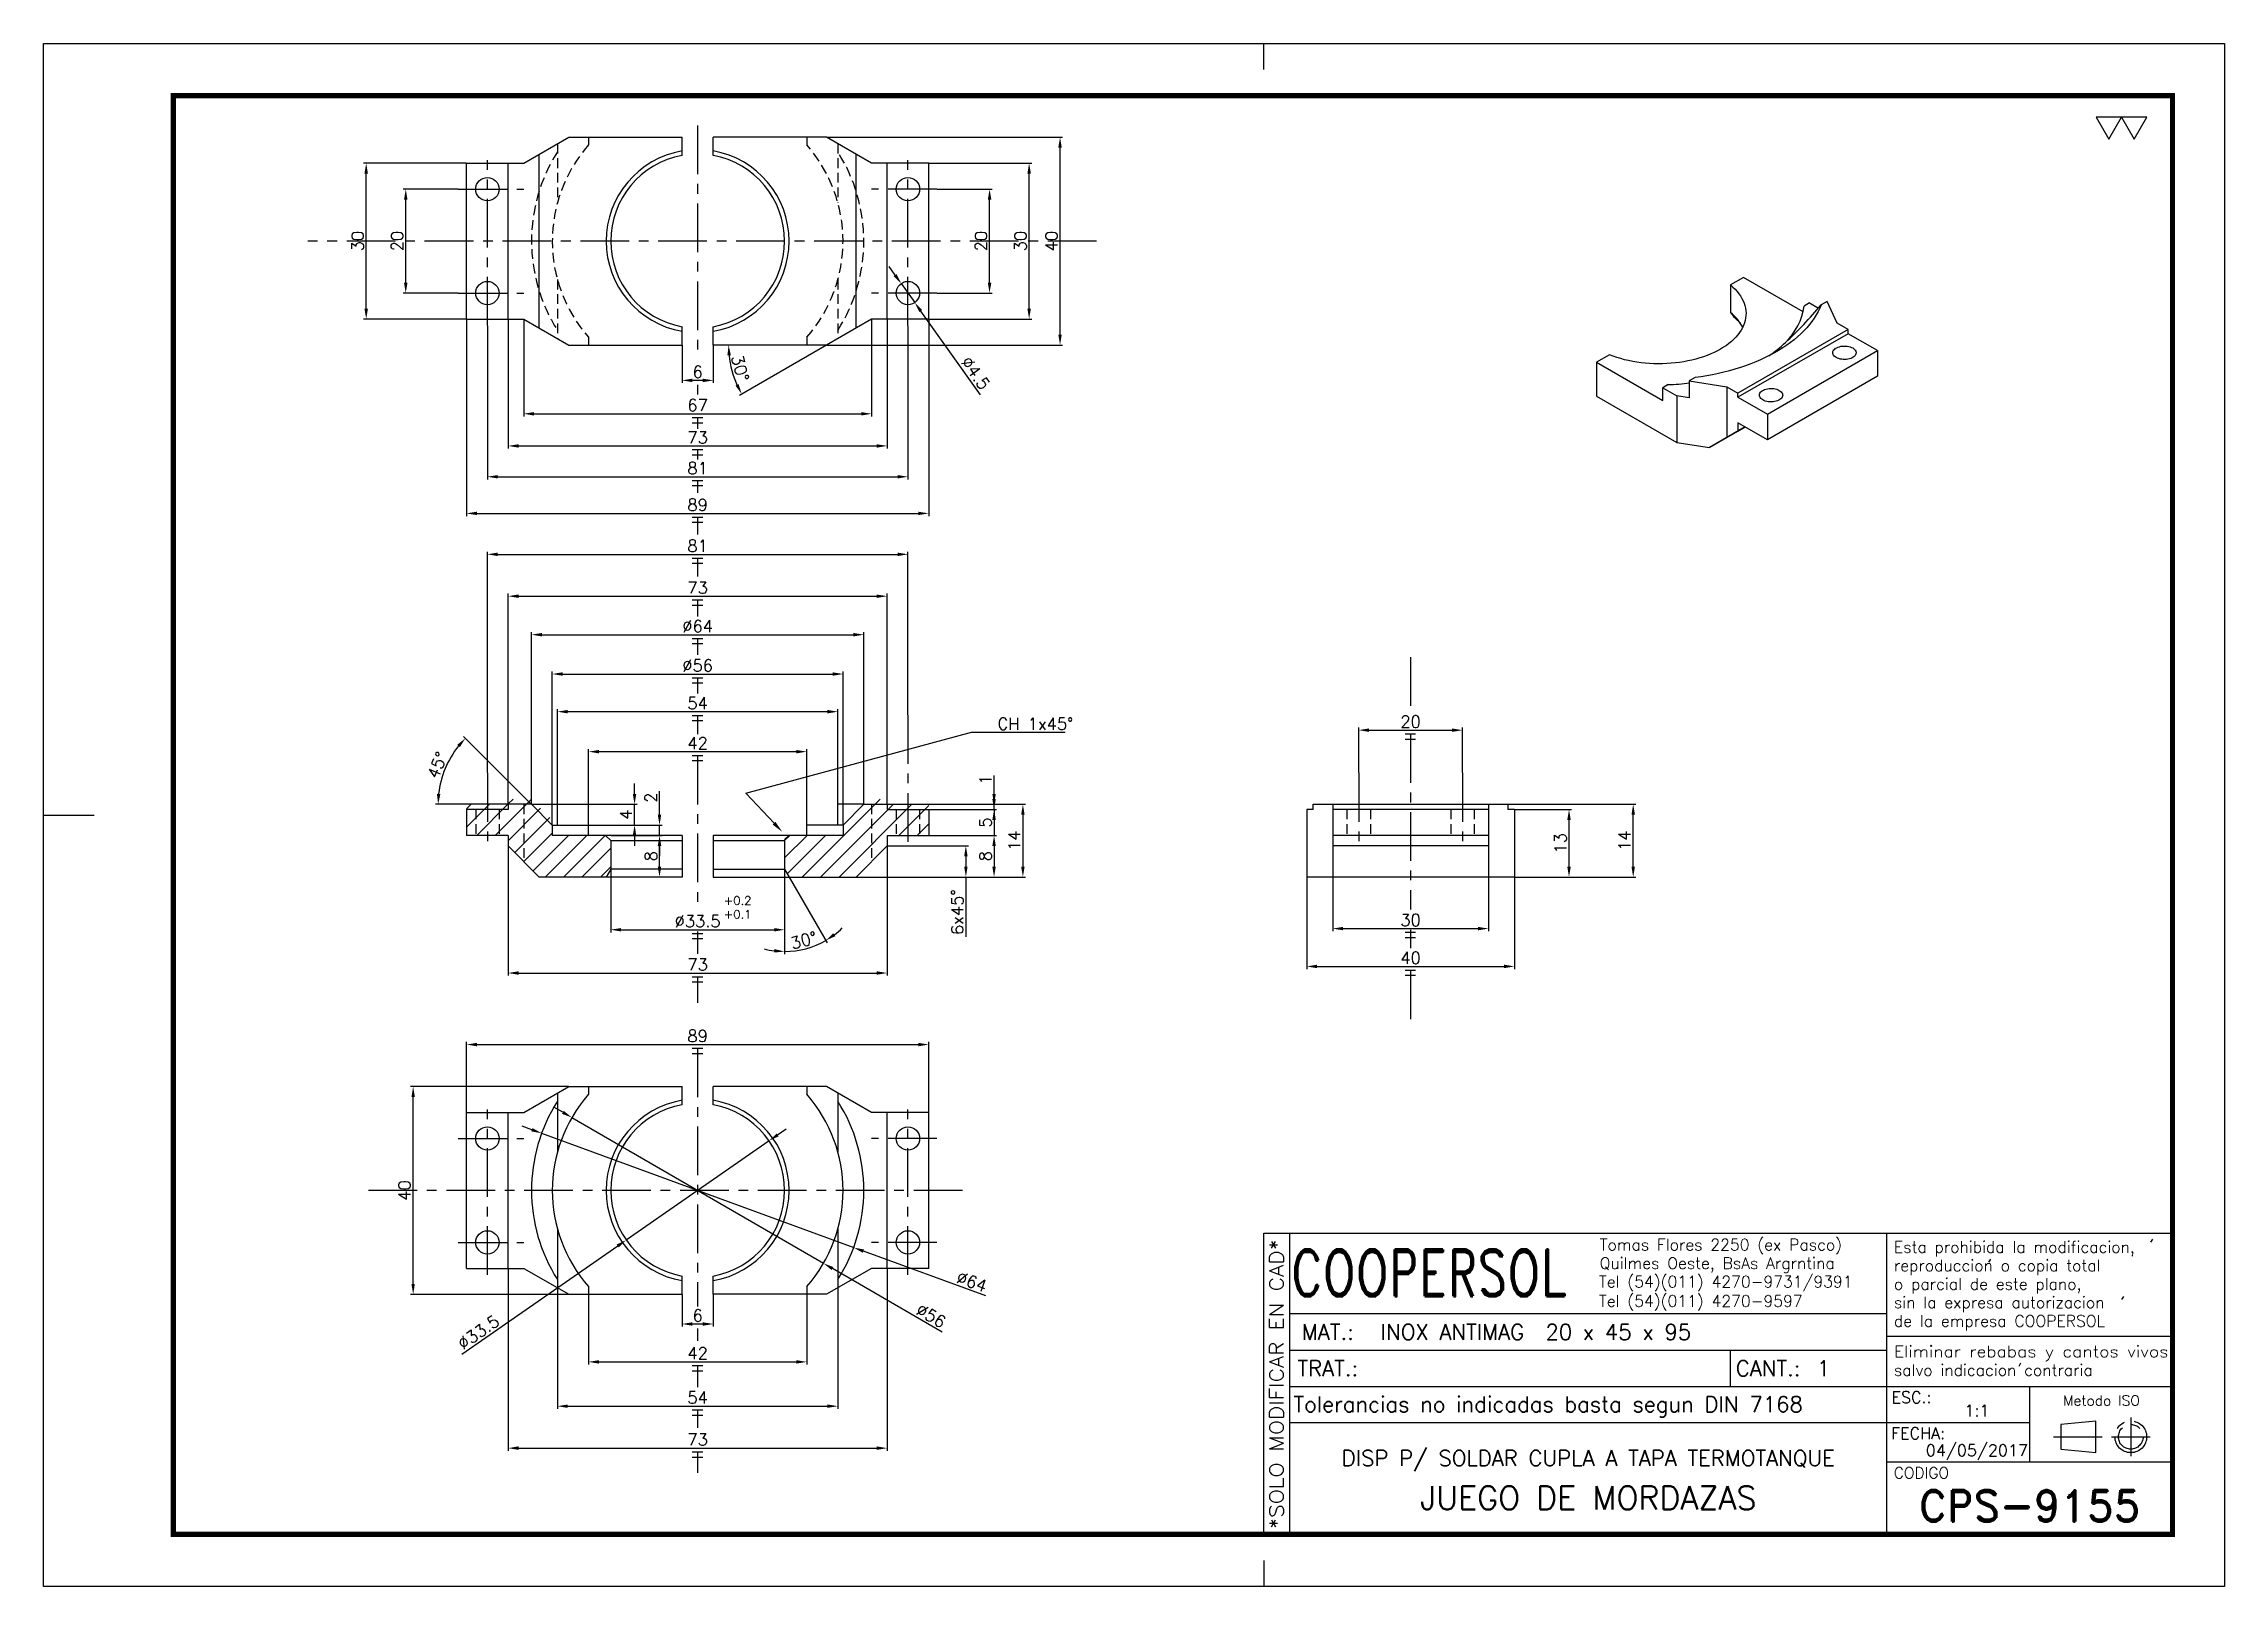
# Model space of a CAD drawing. Extents: x -13768 to 18086, y -10615 to 1188.
# Drawn here: x 1260 to 1680, y 0 to 297 of the extents above; entities that cross this region are included whole.
import ezdxf
from ezdxf import colors
from ezdxf.entities.mleader import LeaderData, LeaderLine
from ezdxf.enums import TextEntityAlignment as Align
from ezdxf.math import Vec2, Vec3

# ---------------------------------------------------------------- set-up
doc = ezdxf.new("R2010")
doc.units = 0
doc.header["$LTSCALE"] = 7.5
doc.header["$MEASUREMENT"] = 0
doc.linetypes.add('CENTER', pattern=[2, 1.25, -0.25, 0.25, -0.25])
doc.linetypes.add('HIDDEN', pattern=[0.375, 0.25, -0.125])
doc.layers.get('0').update_dxf_attribs({"linetype": 'CONTINUOUS'})
doc.layers.get('DEFPOINTS').update_dxf_attribs({"linetype": 'CONTINUOUS'})
for name, color, linetype in [('0-CO', 3, 'CONTINUOUS'), ('1', 1, 'CENTER'), ('CL', 1, 'CENTER'), ('CO', 3, 'CONTINUOUS'), ('FI', 1, 'CONTINUOUS'), ('OC', 1, 'HIDDEN'), ('RY', 5, 'CONTINUOUS')]:
    doc.layers.add(name, color=color, linetype=linetype)
doc.styles.add('ROMAND', font='ROMAND')
doc.styles.add('ROMANS', font='ROMANS.SHX')
doc.dimstyles.new('1', dxfattribs={"dimtxt": 2.3, "dimasz": 2, "dimexe": 0.5, "dimexo": 0.0625, "dimgap": 0.5, "dimtad": 1, "dimdec": 4, "dimdsep": 46, "dimtxsty": 'ROMANS', "dimcen": -2, "dimclrt": 7, "dimadec": 0, "dimazin": 0, "dimtfac": 0.869565, "dimtdec": 4, "dimtmove": 0, "dimatfit": 3, "dimfxl": 1, "dimtolj": 1, "dimarcsym": 0})

msp = doc.modelspace()

# ---------------------------------------------------------------- blocks, each defined once
blk = doc.blocks.new('A3G')
for p, q in [((235, 292), (235, 297)), ((0, 148.5), (9.75, 148.5)), ((235, 5), (235, 0))]:
    blk.add_line(p, q)
blk.add_lwpolyline([(0, 297), (420, 297), (420, 0), (0, 0)], close=True)
at = {"const_width": 1}
blk.add_lwpolyline([(25, 287), (410, 287), (410, 10), (25, 10)], close=True, dxfattribs=at)
blk = doc.blocks.new('*D356')
at = {"layer": 'CO', "color": 0, "lineweight": -2}
for p, q in [((1410.87, 278.98), (1456.26, 278.98)), ((1455.76, 240.98), (1455.76, 276.98)), ((1410.87, 238.98), (1456.26, 238.98))]:
    blk.add_line(p, q, dxfattribs=at)
at = {"layer": 'CO', "color": 0}
for points in [[(1455.42, 276.98), (1456.09, 276.98), (1455.76, 278.98)], [(1455.42, 240.98), (1456.09, 240.98), (1455.76, 238.98)]]:
    blk.add_solid(points, dxfattribs=at)
at = {"layer": 'DEFPOINTS', "color": 0}
for p in [(1410.8, 278.98), (1455.76, 278.98), (1410.8, 238.98)]:
    blk.add_point(p, dxfattribs=at)
at = {"layer": 'CO', "color": 7, "insert": (1454.11, 258.98), "char_height": 2.3, "attachment_point": 5, "rotation": 90, "style": 'ROMANS'}
blk.add_mtext('\\A1;40', dxfattribs=at)
blk = doc.blocks.new('*D357')
at = {"layer": 'CO', "color": 0, "lineweight": -2}
for p, q in [((1432.12, 268.98), (1442.68, 268.98)), ((1442.18, 250.98), (1442.18, 266.98)), ((1432.12, 248.98), (1442.68, 248.98))]:
    blk.add_line(p, q, dxfattribs=at)
at = {"layer": 'CO', "color": 0}
for points in [[(1441.85, 266.98), (1442.52, 266.98), (1442.18, 268.98)], [(1441.85, 250.98), (1442.52, 250.98), (1442.18, 248.98)]]:
    blk.add_solid(points, dxfattribs=at)
at = {"layer": 'DEFPOINTS', "color": 0}
for p in [(1432.06, 268.98), (1442.18, 268.98), (1432.06, 248.98)]:
    blk.add_point(p, dxfattribs=at)
at = {"layer": 'CO', "color": 7, "insert": (1440.53, 258.98), "char_height": 2.3, "attachment_point": 5, "rotation": 90, "style": 'ROMANS'}
blk.add_mtext('\\A1;20', dxfattribs=at)
blk = doc.blocks.new('*D358')
at = {"layer": 'CO', "color": 0, "lineweight": -2}
for p, q in [((1430.53, 273.98), (1450.3, 273.98)), ((1449.8, 245.98), (1449.8, 271.98)), ((1430.53, 243.98), (1450.3, 243.98))]:
    blk.add_line(p, q, dxfattribs=at)
at = {"layer": 'CO', "color": 0}
for points in [[(1449.47, 271.98), (1450.14, 271.98), (1449.8, 273.98)], [(1449.47, 245.98), (1450.14, 245.98), (1449.8, 243.98)]]:
    blk.add_solid(points, dxfattribs=at)
at = {"layer": 'DEFPOINTS', "color": 0}
for p in [(1430.46, 273.98), (1449.8, 273.98), (1430.46, 243.98)]:
    blk.add_point(p, dxfattribs=at)
at = {"layer": 'CO', "color": 7, "insert": (1448.15, 258.98), "char_height": 2.3, "attachment_point": 5, "rotation": 90, "style": 'ROMANS'}
blk.add_mtext('\\A1;30', dxfattribs=at)
blk = doc.blocks.new('*D359')
at = {"layer": 'CO', "color": 0, "lineweight": -2}
for p, q in [((1339.81, 268.98), (1329.24, 268.98)), ((1329.74, 250.98), (1329.74, 266.98)), ((1339.81, 248.98), (1329.24, 248.98))]:
    blk.add_line(p, q, dxfattribs=at)
at = {"layer": 'CO', "color": 0}
for points in [[(1329.41, 266.98), (1330.08, 266.98), (1329.74, 268.98)], [(1329.41, 250.98), (1330.08, 250.98), (1329.74, 248.98)]]:
    blk.add_solid(points, dxfattribs=at)
at = {"layer": 'DEFPOINTS', "color": 0}
for p in [(1329.74, 268.98), (1339.87, 268.98), (1339.87, 248.98)]:
    blk.add_point(p, dxfattribs=at)
at = {"layer": 'CO', "color": 7, "insert": (1328.09, 258.98), "char_height": 2.3, "attachment_point": 5, "rotation": 90, "style": 'ROMANS'}
blk.add_mtext('\\A1;20', dxfattribs=at)
blk = doc.blocks.new('*D360')
at = {"layer": 'CO', "color": 0, "lineweight": -2}
for p, q in [((1341.4, 273.98), (1321.63, 273.98)), ((1322.13, 245.98), (1322.13, 271.98)), ((1341.4, 243.98), (1321.63, 243.98))]:
    blk.add_line(p, q, dxfattribs=at)
at = {"layer": 'CO', "color": 0}
for points in [[(1321.79, 271.98), (1322.46, 271.98), (1322.13, 273.98)], [(1321.79, 245.98), (1322.46, 245.98), (1322.13, 243.98)]]:
    blk.add_solid(points, dxfattribs=at)
at = {"layer": 'DEFPOINTS', "color": 0}
for p in [(1322.13, 273.98), (1341.46, 273.98), (1341.46, 243.98)]:
    blk.add_point(p, dxfattribs=at)
at = {"layer": 'CO', "color": 7, "insert": (1320.48, 258.98), "char_height": 2.3, "attachment_point": 5, "rotation": 90, "style": 'ROMANS'}
blk.add_mtext('\\A1;30', dxfattribs=at)
blk = doc.blocks.new('*D361')
at = {"layer": 'CO', "color": 0, "lineweight": -2}
for p, q in [((1341.46, 243.92), (1341.46, 206.06)), ((1430.46, 243.92), (1430.46, 206.06)), ((1343.46, 206.56), (1428.46, 206.56))]:
    blk.add_line(p, q, dxfattribs=at)
at = {"layer": 'CO', "color": 0}
for points in [[(1343.46, 206.89), (1343.46, 206.23), (1341.46, 206.56)], [(1428.46, 206.89), (1428.46, 206.23), (1430.46, 206.56)]]:
    blk.add_solid(points, dxfattribs=at)
at = {"layer": 'DEFPOINTS', "color": 0}
for p in [(1341.46, 243.98), (1430.46, 243.98), (1430.46, 206.56)]:
    blk.add_point(p, dxfattribs=at)
at = {"layer": 'CO', "color": 7, "insert": (1385.96, 208.21), "char_height": 2.3, "attachment_point": 5, "style": 'ROMANS'}
blk.add_mtext('\\A1;89', dxfattribs=at)
blk = doc.blocks.new('*D362')
at = {"layer": 'CO', "color": 0, "lineweight": -2}
for p, q in [((1360, 91.26), (1358.27, 92.26)), ((1361.73, 90.26), (1410.19, 62.19)), ((1433.04, 48.96), (1411.93, 61.19))]:
    blk.add_line(p, q, dxfattribs=at)
at = {"layer": 'CO', "color": 0}
for points in [[(1360.17, 91.55), (1359.84, 90.97), (1361.73, 90.26)], [(1412.09, 61.48), (1411.76, 60.9), (1410.19, 62.19)]]:
    blk.add_solid(points, dxfattribs=at)
at = {"layer": 'DEFPOINTS', "color": 0}
for p in [(1361.73, 90.26), (1410.19, 62.19)]:
    blk.add_point(p, dxfattribs=at)
at = {"layer": 'CO', "color": 7, "insert": (1430.92, 52.1), "char_height": 2.3, "attachment_point": 5, "rotation": 329.9248, "style": 'ROMANS'}
blk.add_mtext('\\A1;∅56', dxfattribs=at)
blk = doc.blocks.new('*D363')
at = {"layer": 'CO', "color": 0, "lineweight": -2}
for p, q in [((1354.04, 87.92), (1352.16, 88.6)), ((1355.92, 87.23), (1416.01, 65.22)), ((1441.45, 55.91), (1417.89, 64.53))]:
    blk.add_line(p, q, dxfattribs=at)
at = {"layer": 'CO', "color": 0}
for points in [[(1354.15, 88.23), (1353.92, 87.6), (1355.92, 87.23)], [(1418.01, 64.85), (1417.78, 64.22), (1416.01, 65.22)]]:
    blk.add_solid(points, dxfattribs=at)
at = {"layer": 'DEFPOINTS', "color": 0}
for p in [(1355.92, 87.23), (1416.01, 65.22)]:
    blk.add_point(p, dxfattribs=at)
at = {"layer": 'CO', "color": 7, "insert": (1438.77, 58.65), "char_height": 2.3, "attachment_point": 5, "rotation": 339.8888, "style": 'ROMANS'}
blk.add_mtext('\\A1;∅64', dxfattribs=at)
blk = doc.blocks.new('*D364')
at = {"layer": 'CO', "color": 0, "lineweight": -2}
for p, q in [((1382.96, 56.16), (1382.96, 50.01)), ((1388.96, 56.16), (1388.96, 50.01)), ((1384.96, 50.51), (1386.96, 50.51))]:
    blk.add_line(p, q, dxfattribs=at)
at = {"layer": 'CO', "color": 0}
for points in [[(1384.96, 50.84), (1384.96, 50.17), (1382.96, 50.51)], [(1386.96, 50.84), (1386.96, 50.17), (1388.96, 50.51)]]:
    blk.add_solid(points, dxfattribs=at)
at = {"layer": 'DEFPOINTS', "color": 0}
for p in [(1382.96, 56.22), (1388.96, 56.22), (1388.96, 50.51)]:
    blk.add_point(p, dxfattribs=at)
at = {"layer": 'CO', "color": 7, "insert": (1385.96, 52.16), "char_height": 2.3, "attachment_point": 5, "style": 'ROMANS'}
blk.add_mtext('\\A1;6', dxfattribs=at)
blk = doc.blocks.new('*D365')
at = {"layer": 'CO', "color": 0, "lineweight": -2}
for p, q in [((1364.96, 56.16), (1364.96, 42.72)), ((1406.96, 56.16), (1406.96, 42.72)), ((1366.96, 43.22), (1404.96, 43.22))]:
    blk.add_line(p, q, dxfattribs=at)
at = {"layer": 'CO', "color": 0}
for points in [[(1366.96, 43.55), (1366.96, 42.88), (1364.96, 43.22)], [(1404.96, 43.55), (1404.96, 42.88), (1406.96, 43.22)]]:
    blk.add_solid(points, dxfattribs=at)
at = {"layer": 'DEFPOINTS', "color": 0}
for p in [(1364.96, 56.22), (1406.96, 56.22), (1406.96, 43.22)]:
    blk.add_point(p, dxfattribs=at)
at = {"layer": 'CO', "color": 7, "insert": (1385.96, 44.87), "char_height": 2.3, "attachment_point": 5, "style": 'ROMANS'}
blk.add_mtext('\\A1;42', dxfattribs=at)
blk = doc.blocks.new('*D366')
at = {"layer": 'CO', "color": 0, "lineweight": -2}
for p, q in [((1358.96, 57.41), (1358.96, 34.19)), ((1412.96, 57.41), (1412.96, 34.19)), ((1360.96, 34.69), (1410.96, 34.69))]:
    blk.add_line(p, q, dxfattribs=at)
at = {"layer": 'CO', "color": 0}
for points in [[(1360.96, 35.02), (1360.96, 34.36), (1358.96, 34.69)], [(1410.96, 35.02), (1410.96, 34.36), (1412.96, 34.69)]]:
    blk.add_solid(points, dxfattribs=at)
at = {"layer": 'DEFPOINTS', "color": 0}
for p in [(1358.96, 57.47), (1412.96, 57.47), (1412.96, 34.69)]:
    blk.add_point(p, dxfattribs=at)
at = {"layer": 'CO', "color": 7, "insert": (1385.96, 36.34), "char_height": 2.3, "attachment_point": 5, "style": 'ROMANS'}
blk.add_mtext('\\A1;54', dxfattribs=at)
blk = doc.blocks.new('*D367')
at = {"layer": 'CO', "color": 0, "lineweight": -2}
for p, q in [((1349.46, 61.16), (1349.46, 26.11)), ((1422.46, 61.16), (1422.46, 26.11)), ((1351.46, 26.61), (1420.46, 26.61))]:
    blk.add_line(p, q, dxfattribs=at)
at = {"layer": 'CO', "color": 0}
for points in [[(1351.46, 26.95), (1351.46, 26.28), (1349.46, 26.61)], [(1420.46, 26.95), (1420.46, 26.28), (1422.46, 26.61)]]:
    blk.add_solid(points, dxfattribs=at)
at = {"layer": 'DEFPOINTS', "color": 0}
for p in [(1349.46, 61.22), (1422.46, 61.22), (1422.46, 26.61)]:
    blk.add_point(p, dxfattribs=at)
at = {"layer": 'CO', "color": 7, "insert": (1385.96, 28.26), "char_height": 2.3, "attachment_point": 5, "style": 'ROMANS'}
blk.add_mtext('\\A1;73', dxfattribs=at)
blk = doc.blocks.new('*D368')
at = {"layer": 'CO', "color": 0, "lineweight": -2}
for p, q in [((1349.46, 243.92), (1349.46, 219.05)), ((1422.46, 243.92), (1422.46, 219.05)), ((1351.46, 219.55), (1420.46, 219.55))]:
    blk.add_line(p, q, dxfattribs=at)
at = {"layer": 'CO', "color": 0}
for points in [[(1351.46, 219.88), (1351.46, 219.22), (1349.46, 219.55)], [(1420.46, 219.88), (1420.46, 219.22), (1422.46, 219.55)]]:
    blk.add_solid(points, dxfattribs=at)
at = {"layer": 'DEFPOINTS', "color": 0}
for p in [(1349.46, 243.98), (1422.46, 243.98), (1422.46, 219.55)]:
    blk.add_point(p, dxfattribs=at)
at = {"layer": 'CO', "color": 7, "insert": (1385.96, 221.2), "char_height": 2.3, "attachment_point": 5, "style": 'ROMANS'}
blk.add_mtext('\\A1;73', dxfattribs=at)
blk = doc.blocks.new('*D369')
at = {"layer": 'CO', "color": 0, "lineweight": -2}
for p, q in [((1345.46, 242.66), (1345.46, 213.12)), ((1426.46, 242.66), (1426.46, 213.12)), ((1347.46, 213.62), (1424.46, 213.62))]:
    blk.add_line(p, q, dxfattribs=at)
at = {"layer": 'CO', "color": 0}
for points in [[(1347.46, 213.95), (1347.46, 213.29), (1345.46, 213.62)], [(1424.46, 213.95), (1424.46, 213.29), (1426.46, 213.62)]]:
    blk.add_solid(points, dxfattribs=at)
at = {"layer": 'DEFPOINTS', "color": 0}
for p in [(1345.46, 242.72), (1426.46, 242.72), (1426.46, 213.62)]:
    blk.add_point(p, dxfattribs=at)
at = {"layer": 'CO', "color": 7, "insert": (1385.96, 215.27), "char_height": 2.3, "attachment_point": 5, "style": 'ROMANS'}
blk.add_mtext('\\A1;81', dxfattribs=at)
blk = doc.blocks.new('*D370')
at = {"layer": 'CO', "color": 0, "lineweight": -2}
for p, q in [((1424, 252.44), (1422.83, 254.07)), ((1425.16, 250.81), (1427.77, 247.15)), ((1440.44, 229.4), (1428.93, 245.52))]:
    blk.add_line(p, q, dxfattribs=at)
at = {"layer": 'CO', "color": 0}
for points in [[(1424.27, 252.63), (1423.72, 252.25), (1425.16, 250.81)], [(1429.2, 245.72), (1428.66, 245.33), (1427.77, 247.15)]]:
    blk.add_solid(points, dxfattribs=at)
at = {"layer": 'DEFPOINTS', "color": 0}
for p in [(1425.16, 250.81), (1427.77, 247.15)]:
    blk.add_point(p, dxfattribs=at)
at = {"layer": 'CO', "color": 7, "insert": (1439.49, 233.57), "char_height": 2.3, "attachment_point": 5, "rotation": 305.5174, "style": 'ROMANS'}
blk.add_mtext('\\A1;∅4.5', dxfattribs=at)
blk = doc.blocks.new('*D371')
at = {"layer": 'CO', "color": 0, "lineweight": -2}
for p, q in [((1352.46, 243.92), (1352.46, 225.24)), ((1419.46, 243.92), (1419.46, 225.24)), ((1354.46, 225.74), (1417.46, 225.74))]:
    blk.add_line(p, q, dxfattribs=at)
at = {"layer": 'CO', "color": 0}
for points in [[(1354.46, 226.07), (1354.46, 225.4), (1352.46, 225.74)], [(1417.46, 226.07), (1417.46, 225.4), (1419.46, 225.74)]]:
    blk.add_solid(points, dxfattribs=at)
at = {"layer": 'DEFPOINTS', "color": 0}
for p in [(1352.46, 243.98), (1419.46, 243.98), (1419.46, 225.74)]:
    blk.add_point(p, dxfattribs=at)
at = {"layer": 'CO', "color": 7, "insert": (1385.96, 227.39), "char_height": 2.3, "attachment_point": 5, "style": 'ROMANS'}
blk.add_mtext('\\A1;67', dxfattribs=at)
blk = doc.blocks.new('*D372')
at = {"layer": 'CO', "color": 0, "lineweight": -2}
blk.add_line((1410.75, 238.95), (1394.01, 229.29), dxfattribs=at)
blk.add_arc((1410.8, 238.98), 18.89, 186.07, 203.93, dxfattribs=at)
at = {"layer": 'CO', "color": 0}
for points in [[(1391.69, 236.97), (1392.36, 237), (1391.92, 238.98)], [(1393.84, 231.47), (1393.24, 231.17), (1394.45, 229.54)]]:
    blk.add_solid(points, dxfattribs=at)
at = {"layer": 'DEFPOINTS', "color": 0}
for p in [(1419.46, 243.98), (1388.96, 238.98), (1392.2, 235.7), (1410.8, 238.98), (1410.8, 238.98)]:
    blk.add_point(p, dxfattribs=at)
at = {"layer": 'CO', "color": 7, "insert": (1394.15, 234.52), "char_height": 2.3, "attachment_point": 5, "rotation": 285, "style": 'ROMANS'}
blk.add_mtext('\\A1;30°', dxfattribs=at)
blk = doc.blocks.new('*D373')
at = {"layer": 'CO', "color": 0, "lineweight": -2}
for p, q in [((1369.21, 138), (1369.21, 125.91)), ((1402.71, 138), (1402.71, 125.91)), ((1371.21, 126.41), (1400.71, 126.41))]:
    blk.add_line(p, q, dxfattribs=at)
at = {"layer": 'CO', "color": 0}
for points in [[(1371.21, 126.74), (1371.21, 126.08), (1369.21, 126.41)], [(1400.71, 126.74), (1400.71, 126.08), (1402.71, 126.41)]]:
    blk.add_solid(points, dxfattribs=at)
at = {"layer": 'DEFPOINTS', "color": 0}
for p in [(1369.21, 138.06), (1402.71, 138.06), (1402.71, 126.41)]:
    blk.add_point(p, dxfattribs=at)
at = {"layer": 'CO', "color": 7, "insert": (1385.96, 128.06), "char_height": 2.3, "attachment_point": 5, "style": 'ROMANS'}
blk.add_mtext('\\A1;%%C33.5', dxfattribs=at)
blk = doc.blocks.new('*D374')
at = {"layer": 'CO', "color": 0, "lineweight": -2}
for p, q in [((1349.46, 142.5), (1349.46, 117.58)), ((1422.46, 142.5), (1422.46, 117.58)), ((1351.46, 118.08), (1420.46, 118.08))]:
    blk.add_line(p, q, dxfattribs=at)
at = {"layer": 'CO', "color": 0}
for points in [[(1351.46, 118.41), (1351.46, 117.75), (1349.46, 118.08)], [(1420.46, 118.41), (1420.46, 117.75), (1422.46, 118.08)]]:
    blk.add_solid(points, dxfattribs=at)
at = {"layer": 'DEFPOINTS', "color": 0}
for p in [(1349.46, 142.56), (1422.46, 142.56), (1422.46, 118.08)]:
    blk.add_point(p, dxfattribs=at)
at = {"layer": 'CO', "color": 7, "insert": (1385.96, 119.73), "char_height": 2.3, "attachment_point": 5, "style": 'ROMANS'}
blk.add_mtext('\\A1;73', dxfattribs=at)
blk = doc.blocks.new('*D375')
at = {"layer": 'CO', "color": 0, "lineweight": -2}
for p, q in [((1364.96, 146.62), (1364.96, 161.19)), ((1404.96, 160.69), (1366.96, 160.69)), ((1406.96, 146.62), (1406.96, 161.19))]:
    blk.add_line(p, q, dxfattribs=at)
at = {"layer": 'CO', "color": 0}
for points in [[(1366.96, 161.02), (1366.96, 160.36), (1364.96, 160.69)], [(1404.96, 161.02), (1404.96, 160.36), (1406.96, 160.69)]]:
    blk.add_solid(points, dxfattribs=at)
at = {"layer": 'DEFPOINTS', "color": 0}
for p in [(1364.96, 160.69), (1364.96, 146.56), (1406.96, 146.56)]:
    blk.add_point(p, dxfattribs=at)
at = {"layer": 'CO', "color": 7, "insert": (1385.96, 162.34), "char_height": 2.3, "attachment_point": 5, "style": 'ROMANS'}
blk.add_mtext('\\A1;42', dxfattribs=at)
blk = doc.blocks.new('*D376')
at = {"layer": 'CO', "color": 0, "lineweight": -2}
for p, q in [((1358.96, 150.62), (1358.96, 168.89)), ((1410.96, 168.39), (1360.96, 168.39)), ((1412.96, 150.62), (1412.96, 168.89))]:
    blk.add_line(p, q, dxfattribs=at)
at = {"layer": 'CO', "color": 0}
for points in [[(1360.96, 168.73), (1360.96, 168.06), (1358.96, 168.39)], [(1410.96, 168.73), (1410.96, 168.06), (1412.96, 168.39)]]:
    blk.add_solid(points, dxfattribs=at)
at = {"layer": 'DEFPOINTS', "color": 0}
for p in [(1358.96, 168.39), (1358.96, 150.56), (1412.96, 150.56)]:
    blk.add_point(p, dxfattribs=at)
at = {"layer": 'CO', "color": 7, "insert": (1385.96, 170.04), "char_height": 2.3, "attachment_point": 5, "style": 'ROMANS'}
blk.add_mtext('\\A1;54', dxfattribs=at)
blk = doc.blocks.new('*D377')
at = {"layer": 'CO', "color": 0, "lineweight": -2}
for p, q in [((1357.96, 146.62), (1357.96, 176.14)), ((1359.96, 175.64), (1411.96, 175.64)), ((1413.96, 146.62), (1413.96, 176.14))]:
    blk.add_line(p, q, dxfattribs=at)
at = {"layer": 'CO', "color": 0}
for points in [[(1359.96, 175.97), (1359.96, 175.3), (1357.96, 175.64)], [(1411.96, 175.97), (1411.96, 175.3), (1413.96, 175.64)]]:
    blk.add_solid(points, dxfattribs=at)
at = {"layer": 'DEFPOINTS', "color": 0}
for p in [(1413.96, 175.64), (1357.96, 146.56), (1413.96, 146.56)]:
    blk.add_point(p, dxfattribs=at)
at = {"layer": 'CO', "color": 7, "insert": (1385.96, 177.29), "char_height": 2.3, "attachment_point": 5, "style": 'ROMANS'}
blk.add_mtext('\\A1;%%C56', dxfattribs=at)
blk = doc.blocks.new('*D378')
at = {"layer": 'CO', "color": 0, "lineweight": -2}
for p, q in [((1353.96, 150.62), (1353.96, 183.71)), ((1355.96, 183.21), (1415.96, 183.21)), ((1417.96, 150.62), (1417.96, 183.71))]:
    blk.add_line(p, q, dxfattribs=at)
at = {"layer": 'CO', "color": 0}
for points in [[(1355.96, 183.55), (1355.96, 182.88), (1353.96, 183.21)], [(1415.96, 183.55), (1415.96, 182.88), (1417.96, 183.21)]]:
    blk.add_solid(points, dxfattribs=at)
at = {"layer": 'DEFPOINTS', "color": 0}
for p in [(1417.96, 183.21), (1353.96, 150.56), (1417.96, 150.56)]:
    blk.add_point(p, dxfattribs=at)
at = {"layer": 'CO', "color": 7, "insert": (1385.96, 184.86), "char_height": 2.3, "attachment_point": 5, "style": 'ROMANS'}
blk.add_mtext('\\A1;%%C64', dxfattribs=at)
blk = doc.blocks.new('*D379')
at = {"layer": 'CO', "color": 0, "lineweight": -2}
for p, q in [((1349.46, 150.62), (1349.46, 191.12)), ((1351.46, 190.62), (1420.46, 190.62)), ((1422.46, 150.62), (1422.46, 191.12))]:
    blk.add_line(p, q, dxfattribs=at)
at = {"layer": 'CO', "color": 0}
for points in [[(1351.46, 190.95), (1351.46, 190.29), (1349.46, 190.62)], [(1420.46, 190.95), (1420.46, 190.29), (1422.46, 190.62)]]:
    blk.add_solid(points, dxfattribs=at)
at = {"layer": 'DEFPOINTS', "color": 0}
for p in [(1422.46, 190.62), (1349.46, 150.56), (1422.46, 150.56)]:
    blk.add_point(p, dxfattribs=at)
at = {"layer": 'CO', "color": 7, "insert": (1385.96, 192.27), "char_height": 2.3, "attachment_point": 5, "style": 'ROMANS'}
blk.add_mtext('\\A1;73', dxfattribs=at)
blk = doc.blocks.new('*D380')
at = {"layer": 'CO', "color": 0, "lineweight": -2}
for p, q in [((1345.46, 156.65), (1345.46, 199.18)), ((1347.46, 198.68), (1424.46, 198.68)), ((1426.46, 167.79), (1426.46, 199.18))]:
    blk.add_line(p, q, dxfattribs=at)
at = {"layer": 'CO', "color": 0}
for points in [[(1347.46, 199.02), (1347.46, 198.35), (1345.46, 198.68)], [(1424.46, 199.02), (1424.46, 198.35), (1426.46, 198.68)]]:
    blk.add_solid(points, dxfattribs=at)
at = {"layer": 'DEFPOINTS', "color": 0}
for p in [(1426.46, 198.68), (1426.46, 167.73), (1345.46, 156.59)]:
    blk.add_point(p, dxfattribs=at)
at = {"layer": 'CO', "color": 7, "insert": (1385.96, 200.33), "char_height": 2.3, "attachment_point": 5, "style": 'ROMANS'}
blk.add_mtext('\\A1;81', dxfattribs=at)
blk = doc.blocks.new('*D381')
at = {"layer": 'CO', "color": 0, "lineweight": -2}
for p, q in [((1402.71, 138), (1402.71, 121.72)), ((1403.61, 136.51), (1410.88, 123.91))]:
    blk.add_line(p, q, dxfattribs=at)
for start, end in [(307.2399, 314.4798), (255.5202, 262.7601), (270, 300)]:
    blk.add_arc((1402.71, 138.06), 15.84, start, end, dxfattribs=at)
at = {"layer": 'CO', "color": 0}
for points in [[(1400.74, 122.68), (1400.7, 122.02), (1402.71, 122.22)], [(1412.48, 125.17), (1412.11, 125.73), (1410.63, 124.34)]]:
    blk.add_solid(points, dxfattribs=at)
at = {"layer": 'DEFPOINTS', "color": 0}
for p in [(1402.71, 144.56), (1402.71, 138.06), (1402.71, 138.06), (1403.58, 136.56), (1405.46, 122.46)]:
    blk.add_point(p, dxfattribs=at)
at = {"layer": 'CO', "color": 7, "insert": (1406.39, 124.36), "char_height": 2.3, "attachment_point": 5, "rotation": 15, "style": 'ROMANS'}
blk.add_mtext('\\A1;30°', dxfattribs=at)
blk = doc.blocks.new('*D382')
at = {"layer": 'CO', "color": 0, "lineweight": -2}
for p, q in [((1443.05, 152.56), (1443.05, 156.11)), ((1422.53, 150.56), (1443.55, 150.56)), ((1430.53, 149.56), (1443.55, 149.56)), ((1443.05, 149.56), (1443.05, 150.56)), ((1443.05, 147.56), (1443.05, 145.56))]:
    blk.add_line(p, q, dxfattribs=at)
at = {"layer": 'CO', "color": 0}
for points in [[(1442.72, 152.56), (1443.38, 152.56), (1443.05, 150.56)], [(1442.72, 147.56), (1443.38, 147.56), (1443.05, 149.56)]]:
    blk.add_solid(points, dxfattribs=at)
at = {"layer": 'DEFPOINTS', "color": 0}
for p in [(1422.46, 150.56), (1430.46, 149.56), (1443.05, 150.56)]:
    blk.add_point(p, dxfattribs=at)
at = {"layer": 'CO', "color": 7, "insert": (1441.4, 155.33), "char_height": 2.3, "attachment_point": 5, "rotation": 90, "style": 'ROMANS'}
blk.add_mtext('\\A1;1', dxfattribs=at)
blk = doc.blocks.new('*D383')
at = {"layer": 'CO', "color": 0, "lineweight": -2}
for p, q in [((1443.05, 151.56), (1443.05, 153.56)), ((1430.53, 149.56), (1443.55, 149.56)), ((1443.05, 149.56), (1443.05, 144.56)), ((1430.53, 144.56), (1443.55, 144.56)), ((1443.05, 142.56), (1443.05, 140.56))]:
    blk.add_line(p, q, dxfattribs=at)
at = {"layer": 'CO', "color": 0}
for points in [[(1442.72, 151.56), (1443.38, 151.56), (1443.05, 149.56)], [(1442.72, 142.56), (1443.38, 142.56), (1443.05, 144.56)]]:
    blk.add_solid(points, dxfattribs=at)
at = {"layer": 'DEFPOINTS', "color": 0}
for p in [(1430.46, 149.56), (1430.46, 144.56), (1443.05, 144.56)]:
    blk.add_point(p, dxfattribs=at)
at = {"layer": 'CO', "color": 7, "insert": (1441.4, 147.06), "char_height": 2.3, "attachment_point": 5, "rotation": 90, "style": 'ROMANS'}
blk.add_mtext('\\A1;5', dxfattribs=at)
blk = doc.blocks.new('*D384')
at = {"layer": 'CO', "color": 0, "lineweight": -2}
for p, q in [((1430.53, 144.56), (1443.55, 144.56)), ((1443.05, 142.56), (1443.05, 138.56)), ((1416.53, 136.56), (1443.55, 136.56))]:
    blk.add_line(p, q, dxfattribs=at)
at = {"layer": 'CO', "color": 0}
for points in [[(1442.72, 142.56), (1443.38, 142.56), (1443.05, 144.56)], [(1442.72, 138.56), (1443.38, 138.56), (1443.05, 136.56)]]:
    blk.add_solid(points, dxfattribs=at)
at = {"layer": 'DEFPOINTS', "color": 0}
for p in [(1430.46, 144.56), (1416.46, 136.56), (1443.05, 136.56)]:
    blk.add_point(p, dxfattribs=at)
at = {"layer": 'CO', "color": 7, "insert": (1441.4, 140.56), "char_height": 2.3, "attachment_point": 5, "rotation": 90, "style": 'ROMANS'}
blk.add_mtext('\\A1;8', dxfattribs=at)
blk = doc.blocks.new('*D385')
at = {"layer": 'CO', "color": 0, "lineweight": -2}
for p, q in [((1422.53, 142.56), (1438.12, 142.56)), ((1437.62, 140.56), (1437.62, 138.56)), ((1416.53, 136.56), (1438.12, 136.56)), ((1437.62, 136.56), (1437.62, 125.02))]:
    blk.add_line(p, q, dxfattribs=at)
at = {"layer": 'CO', "color": 0}
for points in [[(1437.29, 140.56), (1437.95, 140.56), (1437.62, 142.56)], [(1437.29, 138.56), (1437.95, 138.56), (1437.62, 136.56)]]:
    blk.add_solid(points, dxfattribs=at)
at = {"layer": 'DEFPOINTS', "color": 0}
for p in [(1422.46, 142.56), (1416.46, 136.56), (1437.62, 136.56)]:
    blk.add_point(p, dxfattribs=at)
at = {"layer": 'CO', "color": 7, "insert": (1435.97, 129.79), "char_height": 2.3, "attachment_point": 5, "rotation": 90, "style": 'ROMANS'}
blk.add_mtext('\\A1;6x45%%D', dxfattribs=at)
blk = doc.blocks.new('*D386')
at = {"layer": 'CO', "color": 0, "lineweight": -2}
for p, q in [((1422.53, 150.56), (1449.1, 150.56)), ((1448.6, 148.56), (1448.6, 138.56)), ((1416.53, 136.56), (1449.1, 136.56))]:
    blk.add_line(p, q, dxfattribs=at)
at = {"layer": 'CO', "color": 0}
for points in [[(1448.27, 148.56), (1448.93, 148.56), (1448.6, 150.56)], [(1448.27, 138.56), (1448.93, 138.56), (1448.6, 136.56)]]:
    blk.add_solid(points, dxfattribs=at)
at = {"layer": 'DEFPOINTS', "color": 0}
for p in [(1422.46, 150.56), (1416.46, 136.56), (1448.6, 136.56)]:
    blk.add_point(p, dxfattribs=at)
at = {"layer": 'CO', "color": 7, "insert": (1446.95, 143.56), "char_height": 2.3, "attachment_point": 5, "rotation": 90, "style": 'ROMANS'}
blk.add_mtext('\\A1;14', dxfattribs=at)
blk = doc.blocks.new('*D387')
at = {"layer": 'CO', "color": 0, "lineweight": -2}
for p, q in [((1353.92, 150.6), (1340.89, 163.63)), ((1349.4, 150.56), (1335.48, 150.56))]:
    blk.add_line(p, q, dxfattribs=at)
blk.add_arc((1353.96, 150.56), 17.99, 141.3734, 173.6266, dxfattribs=at)
at = {"layer": 'CO', "color": 0}
for points in [[(1339.66, 162.01), (1340.16, 161.57), (1341.24, 163.28)], [(1336.42, 152.54), (1335.75, 152.58), (1335.98, 150.56)]]:
    blk.add_solid(points, dxfattribs=at)
at = {"layer": 'DEFPOINTS', "color": 0}
for p in [(1338.39, 159.56), (1349.46, 150.56), (1353.96, 150.56), (1353.96, 150.56), (1357.96, 146.56)]:
    blk.add_point(p, dxfattribs=at)
at = {"layer": 'CO', "color": 7, "insert": (1335.82, 158.08), "char_height": 2.3, "attachment_point": 5, "rotation": 67.5, "style": 'ROMANS'}
blk.add_mtext('\\A1;45°', dxfattribs=at)
blk = doc.blocks.new('*D388')
at = {"layer": 'CO', "color": 0, "lineweight": -2}
for p, q in [((1361.06, 96.22), (1330.67, 96.22)), ((1331.17, 58.22), (1331.17, 94.22)), ((1361.06, 56.22), (1330.67, 56.22))]:
    blk.add_line(p, q, dxfattribs=at)
at = {"layer": 'CO', "color": 0}
for points in [[(1330.84, 94.22), (1331.5, 94.22), (1331.17, 96.22)], [(1330.84, 58.22), (1331.5, 58.22), (1331.17, 56.22)]]:
    blk.add_solid(points, dxfattribs=at)
at = {"layer": 'DEFPOINTS', "color": 0}
for p in [(1331.17, 96.22), (1361.12, 96.22), (1361.12, 56.22)]:
    blk.add_point(p, dxfattribs=at)
at = {"layer": 'CO', "color": 7, "insert": (1329.52, 76.22), "char_height": 2.3, "attachment_point": 5, "rotation": 90, "style": 'ROMANS'}
blk.add_mtext('\\A1;40', dxfattribs=at)
blk = doc.blocks.new('*D389')
at = {"layer": 'CO', "color": 0, "lineweight": -2}
for p, q in [((1341.46, 91.29), (1341.46, 104.81)), ((1343.46, 104.31), (1428.46, 104.31)), ((1430.46, 91.29), (1430.46, 104.81))]:
    blk.add_line(p, q, dxfattribs=at)
at = {"layer": 'CO', "color": 0}
for points in [[(1343.46, 104.64), (1343.46, 103.97), (1341.46, 104.31)], [(1428.46, 104.64), (1428.46, 103.97), (1430.46, 104.31)]]:
    blk.add_solid(points, dxfattribs=at)
at = {"layer": 'DEFPOINTS', "color": 0}
for p in [(1430.46, 104.31), (1341.46, 91.22), (1430.46, 91.22)]:
    blk.add_point(p, dxfattribs=at)
at = {"layer": 'CO', "color": 7, "insert": (1385.96, 105.96), "char_height": 2.3, "attachment_point": 5, "style": 'ROMANS'}
blk.add_mtext('\\A1;89', dxfattribs=at)
blk = doc.blocks.new('*D390')
at = {"layer": 'CO', "color": 0, "lineweight": -2}
for p, q in [((1503.27, 136.5), (1503.27, 118.85)), ((1543.27, 136.5), (1543.27, 118.85)), ((1505.27, 119.35), (1541.27, 119.35))]:
    blk.add_line(p, q, dxfattribs=at)
at = {"layer": 'CO', "color": 0}
for points in [[(1505.27, 119.68), (1505.27, 119.01), (1503.27, 119.35)], [(1541.27, 119.68), (1541.27, 119.01), (1543.27, 119.35)]]:
    blk.add_solid(points, dxfattribs=at)
at = {"layer": 'DEFPOINTS', "color": 0}
for p in [(1503.27, 136.56), (1543.27, 136.56), (1543.27, 119.35)]:
    blk.add_point(p, dxfattribs=at)
at = {"layer": 'CO', "color": 7, "insert": (1523.27, 121), "char_height": 2.3, "attachment_point": 5, "style": 'ROMANS'}
blk.add_mtext('\\A1;40', dxfattribs=at)
blk = doc.blocks.new('*D391')
at = {"layer": 'CO', "color": 0, "lineweight": -2}
for p, q in [((1508.27, 136.5), (1508.27, 126.13)), ((1538.27, 136.5), (1538.27, 126.13)), ((1510.27, 126.63), (1536.27, 126.63))]:
    blk.add_line(p, q, dxfattribs=at)
at = {"layer": 'CO', "color": 0}
for points in [[(1510.27, 126.96), (1510.27, 126.3), (1508.27, 126.63)], [(1536.27, 126.96), (1536.27, 126.3), (1538.27, 126.63)]]:
    blk.add_solid(points, dxfattribs=at)
at = {"layer": 'DEFPOINTS', "color": 0}
for p in [(1508.27, 136.56), (1538.27, 136.56), (1538.27, 126.63)]:
    blk.add_point(p, dxfattribs=at)
at = {"layer": 'CO', "color": 7, "insert": (1523.27, 128.28), "char_height": 2.3, "attachment_point": 5, "style": 'ROMANS'}
blk.add_mtext('\\A1;30', dxfattribs=at)
blk = doc.blocks.new('*D392')
at = {"layer": 'CO', "color": 0, "lineweight": -2}
for p, q in [((1543.33, 149.56), (1554.28, 149.56)), ((1553.78, 138.56), (1553.78, 147.56)), ((1543.33, 136.56), (1554.28, 136.56))]:
    blk.add_line(p, q, dxfattribs=at)
at = {"layer": 'CO', "color": 0}
for points in [[(1553.45, 147.56), (1554.12, 147.56), (1553.78, 149.56)], [(1553.45, 138.56), (1554.12, 138.56), (1553.78, 136.56)]]:
    blk.add_solid(points, dxfattribs=at)
at = {"layer": 'DEFPOINTS', "color": 0}
for p in [(1543.27, 149.56), (1553.78, 149.56), (1543.27, 136.56)]:
    blk.add_point(p, dxfattribs=at)
at = {"layer": 'CO', "color": 7, "insert": (1552.13, 143.06), "char_height": 2.3, "attachment_point": 5, "rotation": 90, "style": 'ROMANS'}
blk.add_mtext('\\A1;13', dxfattribs=at)
blk = doc.blocks.new('*D393')
at = {"layer": 'CO', "color": 0, "lineweight": -2}
for p, q in [((1542.08, 150.56), (1566.64, 150.56)), ((1566.14, 138.56), (1566.14, 148.56)), ((1543.33, 136.56), (1566.64, 136.56))]:
    blk.add_line(p, q, dxfattribs=at)
at = {"layer": 'CO', "color": 0}
for points in [[(1565.81, 148.56), (1566.48, 148.56), (1566.14, 150.56)], [(1565.81, 138.56), (1566.48, 138.56), (1566.14, 136.56)]]:
    blk.add_solid(points, dxfattribs=at)
at = {"layer": 'DEFPOINTS', "color": 0}
for p in [(1542.02, 150.56), (1566.14, 150.56), (1543.27, 136.56)]:
    blk.add_point(p, dxfattribs=at)
at = {"layer": 'CO', "color": 7, "insert": (1564.49, 143.56), "char_height": 2.3, "attachment_point": 5, "rotation": 90, "style": 'ROMANS'}
blk.add_mtext('\\A1;14', dxfattribs=at)
blk = doc.blocks.new('*D394')
at = {"layer": 'CO', "color": 0, "lineweight": -2}
for p, q in [((1513.27, 156.65), (1513.27, 165.33)), ((1515.27, 164.83), (1531.27, 164.83)), ((1533.27, 156.65), (1533.27, 165.33))]:
    blk.add_line(p, q, dxfattribs=at)
at = {"layer": 'CO', "color": 0}
for points in [[(1515.27, 165.16), (1515.27, 164.5), (1513.27, 164.83)], [(1531.27, 165.16), (1531.27, 164.5), (1533.27, 164.83)]]:
    blk.add_solid(points, dxfattribs=at)
at = {"layer": 'DEFPOINTS', "color": 0}
for p in [(1533.27, 164.83), (1513.27, 156.59), (1533.27, 156.59)]:
    blk.add_point(p, dxfattribs=at)
at = {"layer": 'CO', "color": 7, "insert": (1523.27, 166.48), "char_height": 2.3, "attachment_point": 5, "style": 'ROMANS'}
blk.add_mtext('\\A1;20', dxfattribs=at)
blk = doc.blocks.new('TOL')
at = {"layer": '0-CO', "style": 'ROMANS'}
for tag, p in [('TOLSUP', (2.34, 3.94)), ('TOLINF', (2.34, 1.29))]:
    blk.add_attdef(tag, p, '', height=1.64, dxfattribs=at)
blk = doc.blocks.new('COOPERSOLROT-02')
for p, q in [((0, 58), (175, 58)), ((0, 0), (0, 58)), ((5, 0), (5, 58)), ((120, 0), (120, 58)), ((175, 0), (175, 58)), ((5, 42.5), (120, 42.5)), ((120, 38.19), (175, 38.19)), ((5, 35.5), (120, 35.5)), ((89.89, 28.5), (89.89, 35.5)), ((5, 28.5), (175, 28.5)), ((147.5, 14), (147.5, 28.5)), ((147.5, 21.5), (5, 21.5)), ((120, 14), (175, 14)), ((0, 0), (175, 0))]:
    blk.add_line(p, q)
at = {"color": 1, "linetype": 'CENTER'}
blk.add_line((166.98, 22.51), (166.98, 15.06), dxfattribs=at)
for points in [[(152.09, 18.79), (161.93, 18.79)], [(163.26, 18.79), (170.71, 18.79)]]:
    blk.add_lwpolyline(points, dxfattribs=at)
at = {"layer": '1'}
for points in [[(170.85, 56.26), (171.21, 56.85)], [(139.66, 52.43), (140.02, 53.02)], [(165.28, 45.22), (165.64, 45.81)], [(145.46, 32.42), (145.82, 33.01)]]:
    blk.add_lwpolyline(points, dxfattribs=at)
blk.add_lwpolyline([(160.25, 18.79), (160.25, 21.83), (153.47, 21.16), (153.47, 16.41), (160.25, 15.74)], close=True, dxfattribs=at)
for radius in [3.05, 2.37]:
    blk.add_circle((166.98, 18.79), radius, dxfattribs=at)
at = {"style": 'ROMANS', "width": 0.996387}
blk.add_text('*SOLO MODIFICAR EN CAD*', height=2.7, rotation=90, dxfattribs=at).set_placement((3.77, 1.09), (3.77, 56.81), align=Align.FIT)
at = {"style": 'ROMAND', "width": 0.75}
blk.add_text('COOPERSOL', height=9, dxfattribs=at).set_placement((5.26, 45.85))
at = {"style": 'ROMANS'}
for s, p in [('MAT.:', (7.32, 37.47)), ('TRAT.:', (6.5, 30.47)), ('CANT.:', (90.89, 30.47)), ('Tolerancias no indicadas basta segun DIN 7168', (5.7, 23.56))]:
    blk.add_text(s, height=3, dxfattribs=at).set_placement(p)
for tag, height, style, p in [('CONJUNTO', 2.3, 'ROMANS', (62.5, 17.5)), ('SUBCONJUNTO', 3, 'ROMANS', (62.5, 11.5)), ('COD-PLA', 6, 'ROMAND', (147.5, 5.5)), ('DENOMINACION', 4.5, 'ROMANS', (62.5, 4.75))]:
    blk.add_attdef(tag, text='', height=height, dxfattribs=dict(style=style)).set_placement(p, align=Align.MIDDLE)
at = {"layer": '1', "style": 'ROMANS'}
for s, height, p in [('Tomas Flores 2250 (ex Pasco)', 2.2, (64.69, 54.68)), ('Esta prohibida la modificacion,', 2.2, (121.36, 54.23)), ('Quilmes Oeste, BsAs Argrntina', 2.2, (64.69, 51.12)), ('reproduccion o copia total', 2.2, (121.36, 50.67)), ('Tel (54)(011) 4270-9731/9391', 2.2, (64.55, 47.56)), ('Tel (54)(011) 4270-9597', 2.2, (64.55, 43.83)), ('o parcial de este plano,', 2.2, (121.36, 47.11)), ('sin la expresa autorizacion ', 2.2, (121.36, 43.55)), ('de la empresa COOPERSOL', 2.2, (121.36, 39.99)), ('salvo indicacion contraria', 2.2, (121.36, 30.54)), ('ESC.:', 2.25, (120.89, 25.29)), ('FECHA:', 2.25, (120.81, 18.36)), ('CODIGO', 2.16, (121.33, 10.78))]:
    blk.add_text(s, height=height, dxfattribs=at).set_placement(p)
at = {"layer": '1', "style": 'ROMANS', "width": 0.96139}
blk.add_text('Eliminar rebabas y cantos vivos', height=2.2, dxfattribs=at).set_placement((121.34, 34.1), (174.21, 34.1), align=Align.FIT)
at = {"layer": '1', "style": 'ROMANS'}
blk.add_text('Metodo ISO', height=1.948, dxfattribs=at).set_placement((161.34, 25.77), align=Align.MIDDLE)
for tag, p in [('MAT', (22.51, 37.47)), ('TRAT', (22.51, 30.47)), ('CANT', (106.49, 30.47))]:
    blk.add_attdef(tag, p, '', height=3, dxfattribs=at)
for tag, p in [('ESC', (137.33, 22.73)), ('FECHA', (137.33, 15.06))]:
    blk.add_attdef(tag, text='', height=2.25, dxfattribs=at).set_placement(p, align=Align.CENTER)
blk = doc.blocks.new('*D395')
at = {"layer": 'CO', "color": 0, "lineweight": -2}
for p, q in [((1382.96, 238.92), (1382.96, 231.67)), ((1388.96, 238.92), (1388.96, 231.67)), ((1386.96, 232.17), (1384.96, 232.17))]:
    blk.add_line(p, q, dxfattribs=at)
at = {"layer": 'CO', "color": 0}
for points in [[(1384.96, 232.5), (1384.96, 231.83), (1382.96, 232.17)], [(1386.96, 232.5), (1386.96, 231.83), (1388.96, 232.17)]]:
    blk.add_solid(points, dxfattribs=at)
at = {"layer": 'DEFPOINTS', "color": 0}
for p in [(1382.96, 238.98), (1388.96, 238.98), (1382.96, 232.17)]:
    blk.add_point(p, dxfattribs=at)
at = {"layer": 'CO', "color": 7, "insert": (1385.96, 233.82), "char_height": 2.3, "attachment_point": 5, "style": 'ROMANS'}
blk.add_mtext('\\A1;6', dxfattribs=at)
blk = doc.blocks.new('*D396')
at = {"layer": 'CO', "color": 0, "lineweight": -2}
for p, q in [((1382.9, 144.56), (1378.12, 144.56)), ((1378.62, 138.56), (1378.62, 142.56)), ((1382.9, 136.56), (1378.12, 136.56))]:
    blk.add_line(p, q, dxfattribs=at)
at = {"layer": 'CO', "color": 0}
for points in [[(1378.28, 142.56), (1378.95, 142.56), (1378.62, 144.56)], [(1378.28, 138.56), (1378.95, 138.56), (1378.62, 136.56)]]:
    blk.add_solid(points, dxfattribs=at)
at = {"layer": 'DEFPOINTS', "color": 0}
for p in [(1378.62, 144.56), (1382.96, 144.56), (1382.96, 136.56)]:
    blk.add_point(p, dxfattribs=at)
at = {"layer": 'CO', "color": 7, "insert": (1376.97, 140.56), "char_height": 2.3, "attachment_point": 5, "rotation": 90, "style": 'ROMANS'}
blk.add_mtext('\\A1;8', dxfattribs=at)
blk = doc.blocks.new('*D397')
at = {"layer": 'CO', "color": 0, "lineweight": -2}
for p, q in [((1378.62, 148.56), (1378.62, 153.09)), ((1365.03, 146.56), (1379.12, 146.56)), ((1369.28, 144.56), (1379.12, 144.56)), ((1378.62, 144.56), (1378.62, 146.56)), ((1378.62, 142.56), (1378.62, 140.56))]:
    blk.add_line(p, q, dxfattribs=at)
at = {"layer": 'CO', "color": 0}
for points in [[(1378.28, 148.56), (1378.95, 148.56), (1378.62, 146.56)], [(1378.28, 142.56), (1378.95, 142.56), (1378.62, 144.56)]]:
    blk.add_solid(points, dxfattribs=at)
at = {"layer": 'DEFPOINTS', "color": 0}
for p in [(1364.96, 146.56), (1369.21, 144.56), (1378.62, 146.56)]:
    blk.add_point(p, dxfattribs=at)
at = {"layer": 'CO', "color": 7, "insert": (1376.97, 151.83), "char_height": 2.3, "attachment_point": 5, "rotation": 90, "style": 'ROMANS'}
blk.add_mtext('\\A1;2', dxfattribs=at)
blk = doc.blocks.new('*D398')
at = {"layer": 'CO', "color": 0, "lineweight": -2}
for p, q in [((1373.81, 152.56), (1373.81, 154.56)), ((1359.03, 150.56), (1374.31, 150.56)), ((1373.81, 146.56), (1373.81, 150.56)), ((1365.03, 146.56), (1374.31, 146.56)), ((1373.81, 144.56), (1373.81, 142.56))]:
    blk.add_line(p, q, dxfattribs=at)
at = {"layer": 'CO', "color": 0}
for points in [[(1373.48, 152.56), (1374.14, 152.56), (1373.81, 150.56)], [(1373.48, 144.56), (1374.14, 144.56), (1373.81, 146.56)]]:
    blk.add_solid(points, dxfattribs=at)
at = {"layer": 'DEFPOINTS', "color": 0}
for p in [(1358.96, 150.56), (1373.81, 150.56), (1364.96, 146.56)]:
    blk.add_point(p, dxfattribs=at)
at = {"layer": 'CO', "color": 7, "insert": (1372.16, 148.56), "char_height": 2.3, "attachment_point": 5, "rotation": 90, "style": 'ROMANS'}
blk.add_mtext('\\A1;4', dxfattribs=at)
blk = doc.blocks.new('*D401')
at = {"layer": 'CO', "color": 0, "lineweight": -2}
for p, q in [((1399.72, 85.78), (1372.2, 66.67)), ((1401.37, 86.92), (1403.01, 88.06)), ((1340.54, 44.69), (1370.56, 65.53))]:
    blk.add_line(p, q, dxfattribs=at)
at = {"layer": 'CO', "color": 0}
for points in [[(1401.18, 87.19), (1401.56, 86.64), (1399.72, 85.78)], [(1370.37, 65.81), (1370.75, 65.26), (1372.2, 66.67)]]:
    blk.add_solid(points, dxfattribs=at)
at = {"layer": 'DEFPOINTS', "color": 0}
for p in [(1399.72, 85.78), (1372.2, 66.67)]:
    blk.add_point(p, dxfattribs=at)
at = {"layer": 'CO', "color": 7, "insert": (1343.74, 48.92), "char_height": 2.3, "attachment_point": 5, "rotation": 34.767, "style": 'ROMANS'}
blk.add_mtext('\\A1;∅33.5', dxfattribs=at)

# ---------------------------------------------------------------- dimensions: what is measured, and where the dimension line sits
at = {"layer": 'CO'}
for base, p1, p2, picture, middle in [((1455.75719, 278.98112), (1410.80407, 238.98112), (1410.80407, 278.98112), '*D356', (1454.10719, 258.98112)), ((1322.12596, 273.98112), (1341.46433, 243.98112), (1341.46433, 273.98112), '*D360', (1320.47596, 258.98112)), ((1449.80269, 273.98112), (1430.46433, 243.98112), (1430.46433, 273.98112), '*D358', (1448.15269, 258.98112)), ((1329.74371, 268.98112), (1339.86967, 248.98112), (1339.86967, 268.98112), '*D359', (1328.09371, 258.98112)), ((1442.18495, 268.98112), (1432.05898, 248.98112), (1432.05898, 268.98112), '*D357', (1440.53495, 258.98112)), ((1443.0485, 150.56075), (1430.46433, 149.56075), (1422.46433, 150.56075), '*D382', (1441.3985, 155.33456)), ((1373.80862, 150.56075), (1364.96433, 146.56075), (1358.96433, 150.56075), '*D398', (1372.15862, 148.56075)), ((1378.61821, 146.56075), (1369.21433, 144.56075), (1364.96433, 146.56075), '*D397', (1376.96821, 151.82742)), ((1443.0485, 144.56075), (1430.46433, 149.56075), (1430.46433, 144.56075), '*D383', (1441.3985, 147.06075)), ((1448.59905, 136.56075), (1422.46433, 150.56075), (1416.46433, 136.56075), '*D386', (1446.94905, 143.56075)), ((1566.14234, 150.56075), (1543.27203, 136.56075), (1542.02203, 150.56075), '*D393', (1564.49234, 143.56075)), ((1553.78496, 149.56075), (1543.27203, 136.56075), (1543.27203, 149.56075), '*D392', (1552.13496, 143.06075)), ((1378.61821, 144.56075), (1382.96433, 136.56075), (1382.96433, 144.56075), '*D396', (1376.96821, 140.56075)), ((1443.0485, 136.56075), (1430.46433, 144.56075), (1416.46433, 136.56075), '*D384', (1441.3985, 140.56075)), ((1331.16943, 96.22465), (1361.12458, 56.22465), (1361.12458, 96.22465), '*D388', (1329.51943, 76.22465))]:
    dim = msp.add_linear_dim(base=base, p1=p1, p2=p2, angle=90, dimstyle='1', dxfattribs=at)
    dim.commit()
    dim.dimension.update_dxf_attribs({"geometry": picture, "text_midpoint": middle})
for p1, p2, picture, middle in [((1425.15719, 250.81248), (1427.77146, 247.14975), '*D370', (1438.14648, 232.61386)), ((1355.91545, 87.22762), (1416.0132, 65.22169), '*D363', (1438.20065, 57.09733)), ((1361.73402, 90.25648), (1410.19463, 62.19282), '*D362', (1430.09546, 50.66821)), ((1399.72408, 85.77617), (1372.20457, 66.67313), '*D401', (1344.68304, 47.56869))]:
    dim = msp.add_diameter_dim_2p(p1=p1, p2=p2, dimstyle='1', dxfattribs=at)
    dim.commit()
    dim.dimension.update_dxf_attribs({"geometry": picture, "text_midpoint": middle, "dimtype": 163})
for base, p1, p2, picture, middle in [((1430.46433, 206.56053), (1341.46433, 243.98112), (1430.46433, 243.98112), '*D361', (1385.96433, 208.21053)), ((1422.46433, 219.5499), (1349.46433, 243.98112), (1422.46433, 243.98112), '*D368', (1385.96433, 221.1999)), ((1419.46433, 225.73608), (1352.46433, 243.98112), (1419.46433, 243.98112), '*D371', (1385.96433, 227.38608)), ((1426.46433, 213.61836), (1345.46433, 242.72241), (1426.46433, 242.72241), '*D369', (1385.96433, 215.26836)), ((1382.96433, 232.16556), (1388.96433, 238.98112), (1382.96433, 238.98112), '*D395', (1385.96433, 233.81556)), ((1426.46433, 198.68468), (1345.46433, 156.58865), (1426.46433, 167.7287), '*D380', (1385.96433, 200.33468)), ((1422.46433, 190.61906), (1349.46433, 150.56075), (1422.46433, 150.56075), '*D379', (1385.96433, 192.26906)), ((1358.96433, 168.39476), (1412.96433, 150.56075), (1358.96433, 150.56075), '*D376', (1385.96433, 170.04476)), ((1364.96433, 160.69011), (1406.96433, 146.56075), (1364.96433, 146.56075), '*D375', (1385.96433, 162.34011)), ((1533.27203, 164.83145), (1513.27203, 156.58865), (1533.27203, 156.58865), '*D394', (1523.27203, 166.48145)), ((1422.46433, 118.08101), (1349.46433, 142.56075), (1422.46433, 142.56075), '*D374', (1385.96433, 119.73101)), ((1543.27203, 119.34674), (1503.27203, 136.56075), (1543.27203, 136.56075), '*D390', (1523.27203, 120.99674)), ((1538.27203, 126.62839), (1508.27203, 136.56075), (1538.27203, 136.56075), '*D391', (1523.27203, 128.27839)), ((1430.46433, 104.30821), (1341.46433, 91.22465), (1430.46433, 91.22465), '*D389', (1385.96433, 105.95821)), ((1422.46433, 26.61249), (1349.46433, 61.22465), (1422.46433, 61.22465), '*D367', (1385.96433, 28.26249)), ((1412.96433, 34.68915), (1358.96433, 57.47188), (1412.96433, 57.47188), '*D366', (1385.96433, 36.33915)), ((1406.96433, 43.21588), (1364.96433, 56.22465), (1406.96433, 56.22465), '*D365', (1385.96433, 44.86588)), ((1388.96433, 50.50713), (1382.96433, 56.22465), (1388.96433, 56.22465), '*D364', (1385.96433, 52.15713))]:
    dim = msp.add_linear_dim(base=base, p1=p1, p2=p2, dimstyle='1', dxfattribs=at)
    dim.commit()
    dim.dimension.update_dxf_attribs({"geometry": picture, "text_midpoint": middle})
for base, line1, line2, picture, middle in [((1392.20387, 235.7014), ((1410.80407, 238.98112), (1388.96433, 238.98112)), ((1419.46433, 243.98112), (1410.80407, 238.98112)), '*D372', (1394.15428, 234.51982)), ((1338.38551, 159.55519), ((1353.96433, 150.56075), (1349.46433, 150.56075)), ((1353.96433, 150.56075), (1357.96433, 146.56075)), '*D387', (1335.82038, 158.07622)), ((1405.46463, 122.46302), ((1402.71433, 144.56075), (1402.71433, 138.06075)), ((1402.71433, 138.06075), (1403.58035, 136.56075)), '*D381', (1406.38654, 124.35586))]:
    dim = msp.add_angular_dim_2l(base=base, line1=line1, line2=line2, dimstyle='1', dxfattribs=at)
    dim.commit()
    dim.dimension.update_dxf_attribs({"geometry": picture, "text_midpoint": middle})
for base, p1, p2, picture, middle in [((1417.96433, 183.21401), (1353.96433, 150.56075), (1417.96433, 150.56075), '*D378', (1385.96433, 184.86401)), ((1413.96433, 175.63685), (1357.96433, 146.56075), (1413.96433, 146.56075), '*D377', (1385.96433, 177.28685)), ((1402.71433, 126.4089), (1369.21433, 138.06075), (1402.71433, 138.06075), '*D373', (1385.96433, 128.0589))]:
    dim = msp.add_linear_dim(base=base, p1=p1, p2=p2, text='%%C<>', dimstyle='1', dxfattribs=at)
    dim.commit()
    dim.dimension.update_dxf_attribs({"geometry": picture, "text_midpoint": middle})
dim = msp.add_linear_dim(base=(1437.6191, 136.56075), p1=(1422.46433, 142.56075), p2=(1416.46433, 136.56075), angle=90, text='<>x45%%D', dimstyle='1', dxfattribs=at)
dim.commit()
dim.dimension.update_dxf_attribs({"geometry": '*D385', "text_midpoint": (1435.9691, 129.78932)})

# ---------------------------------------------------------------- hatches: boundary and pattern name
at = {"layer": 'RY'}
h = msp.add_hatch(dxfattribs=at)
h.set_pattern_fill('ANSI31', color=256, scale=20, style=0)
h.set_pattern_definition([(45, (9898.8053, -10017.155), (-1.76776695, 1.76776695), [])])
h.paths.add_polyline_path([(1430.46433, 150.56075), (1426.46433, 150.56075), (1426.46433, 144.56075), (1430.46433, 144.56075)])
h.paths.add_polyline_path([(1426.46433, 150.56075), (1422.46433, 150.56075), (1422.46433, 151.56075), (1417.96433, 151.56075), (1413.96433, 147.56075), (1413.96433, 144.56075), (1402.71433, 144.56075), (1402.71433, 138.06075), (1403.58035, 136.56075), (1416.46433, 136.56075), (1422.46433, 142.56075), (1422.46433, 144.56075), (1426.46433, 144.56075)])
h.paths.add_polyline_path([(1369.21433, 144.56075), (1357.96433, 144.56075), (1357.96433, 147.56075), (1353.96433, 151.56075), (1349.46433, 151.56075), (1349.46433, 150.56075), (1345.46433, 150.56075), (1345.46433, 144.56075), (1349.46433, 144.56075), (1349.46433, 142.56075), (1355.46433, 136.56075), (1368.3483, 136.56075), (1369.21433, 138.06075)])
h.paths.add_polyline_path([(1345.46433, 150.56075), (1341.46433, 150.56075), (1341.46433, 144.56075), (1345.46433, 144.56075)])

# ---------------------------------------------------------------- linework, layer by layer
for p, q in [((1352.46433, 273.98112), (1361.12458, 278.98112)), ((1361.12458, 278.98112), (1382.96433, 278.98112)), ((1382.96433, 275.46027), (1382.96433, 278.98112)), ((1410.80407, 278.98112), (1388.96433, 278.98112)), ((1388.96433, 275.46027), (1388.96433, 278.98112)), ((1419.46433, 273.98112), (1410.80407, 278.98112)), ((1341.46433, 243.98112), (1341.46433, 273.98112)), ((1341.46433, 273.98112), (1352.46433, 273.98112)), ((1349.46433, 243.98112), (1349.46433, 273.98112)), ((1355.46433, 242.24907), (1355.46433, 275.71317)), ((1416.46433, 242.24907), (1416.46433, 275.71317)), ((1430.46433, 273.98112), (1419.46433, 273.98112)), ((1422.46433, 243.98112), (1422.46433, 273.98112)), ((1430.46433, 243.98112), (1430.46433, 273.98112)), ((1341.46433, 243.98112), (1352.46433, 243.98112)), ((1352.46433, 243.98112), (1361.12458, 238.98112)), ((1419.46433, 243.98112), (1410.80407, 238.98112)), ((1430.46433, 243.98112), (1419.46433, 243.98112)), ((1382.96433, 238.98112), (1382.96433, 242.50196)), ((1388.96433, 238.98112), (1388.96433, 242.50196)), ((1361.12458, 238.98112), (1382.96433, 238.98112)), ((1410.80407, 238.98112), (1388.96433, 238.98112)), ((1341.46433, 149.56075), (1341.46433, 144.56075)), ((1349.46433, 149.56075), (1341.46433, 149.56075)), ((1349.46433, 150.56075), (1349.46433, 149.56075)), ((1353.96433, 150.56075), (1349.46433, 150.56075)), ((1353.96433, 150.56075), (1357.96433, 146.56075)), ((1353.96433, 150.56075), (1358.96433, 150.56075)), ((1358.96433, 146.56075), (1358.96433, 150.56075)), ((1412.96433, 146.56075), (1412.96433, 150.56075)), ((1417.96433, 150.56075), (1412.96433, 150.56075)), ((1417.96433, 150.56075), (1413.96433, 146.56075)), ((1417.96433, 150.56075), (1422.46433, 150.56075)), ((1422.46433, 150.56075), (1422.46433, 149.56075)), ((1422.46433, 149.56075), (1430.46433, 149.56075)), ((1430.46433, 149.56075), (1430.46433, 144.56075)), ((1504.52203, 149.56075), (1503.27203, 149.56075)), ((1503.27203, 149.56075), (1503.27203, 136.56075)), ((1504.52203, 149.56075), (1504.52203, 150.56075)), ((1504.52203, 150.56075), (1542.02203, 150.56075)), ((1508.27203, 150.56075), (1508.27203, 136.56075)), ((1538.27203, 149.56075), (1508.27203, 149.56075)), ((1538.27203, 150.56075), (1538.27203, 136.56075)), ((1542.02203, 150.56075), (1542.02203, 149.56075)), ((1543.27203, 149.56075), (1542.02203, 149.56075)), ((1543.27203, 149.56075), (1543.27203, 136.56075)), ((1349.46433, 144.56075), (1341.46433, 144.56075)), ((1349.46433, 144.56075), (1349.46433, 142.56075)), ((1357.96433, 146.56075), (1357.96433, 144.56075)), ((1357.96433, 146.56075), (1364.96433, 146.56075)), ((1382.96433, 144.56075), (1357.96433, 144.56075)), ((1364.96433, 144.56075), (1364.96433, 146.56075)), ((1369.21433, 143.56075), (1368.21433, 144.56075)), ((1369.21433, 143.56075), (1369.21433, 138.06075)), ((1369.21433, 143.56075), (1382.96433, 143.56075)), ((1382.96433, 144.56075), (1382.96433, 136.56075)), ((1388.96433, 144.56075), (1388.96433, 136.56075)), ((1413.96433, 144.56075), (1388.96433, 144.56075)), ((1388.96433, 143.56075), (1402.71433, 143.56075)), ((1403.71433, 144.56075), (1402.71433, 143.56075)), ((1402.71433, 143.56075), (1402.71433, 138.06075)), ((1406.96433, 144.56075), (1406.96433, 146.56075)), ((1413.96433, 146.56075), (1406.96433, 146.56075)), ((1413.96433, 146.56075), (1413.96433, 144.56075)), ((1422.46433, 144.56075), (1422.46433, 142.56075)), ((1422.46433, 144.56075), (1430.46433, 144.56075)), ((1538.27203, 144.56075), (1508.27203, 144.56075)), ((1349.46433, 142.56075), (1355.46433, 136.56075)), ((1422.46433, 142.56075), (1416.46433, 136.56075)), ((1538.27203, 142.56075), (1508.27203, 142.56075)), ((1382.96433, 136.56075), (1355.46433, 136.56075)), ((1369.21433, 138.06075), (1368.3483, 136.56075)), ((1382.96433, 138.06075), (1369.21433, 138.06075)), ((1388.96433, 138.06075), (1402.71433, 138.06075)), ((1388.96433, 136.56075), (1416.46433, 136.56075)), ((1402.71433, 138.06075), (1403.58035, 136.56075)), ((1543.27203, 136.56075), (1503.27203, 136.56075)), ((1352.46433, 91.22465), (1361.12458, 96.22465)), ((1358.96433, 94.97743), (1358.96433, 83.64085)), ((1361.12458, 96.22465), (1382.96433, 96.22465)), ((1364.96433, 96.22465), (1364.96433, 94.74491)), ((1382.96433, 92.70381), (1382.96433, 96.22465)), ((1410.80407, 96.22465), (1388.96433, 96.22465)), ((1388.96433, 92.70381), (1388.96433, 96.22465)), ((1406.96433, 96.22465), (1406.96433, 94.74491)), ((1419.46433, 91.22465), (1410.80407, 96.22465)), ((1412.96433, 94.97743), (1412.96433, 83.64085)), ((1341.46433, 61.22465), (1341.46433, 91.22465)), ((1341.46433, 91.22465), (1352.46433, 91.22465)), ((1349.46433, 61.22465), (1349.46433, 91.22465)), ((1430.46433, 91.22465), (1419.46433, 91.22465)), ((1422.46433, 61.22465), (1422.46433, 91.22465)), ((1430.46433, 61.22465), (1430.46433, 91.22465)), ((1358.96433, 68.80845), (1358.96433, 57.47188)), ((1412.96433, 68.80845), (1412.96433, 57.47188)), ((1341.46433, 61.22465), (1352.46433, 61.22465)), ((1352.46433, 61.22465), (1361.12458, 56.22465)), ((1382.96433, 56.22465), (1382.96433, 59.7455)), ((1388.96433, 56.22465), (1388.96433, 59.7455)), ((1419.46433, 61.22465), (1410.80407, 56.22465)), ((1430.46433, 61.22465), (1419.46433, 61.22465)), ((1361.12458, 56.22465), (1382.96433, 56.22465)), ((1364.96433, 57.70439), (1364.96433, 56.22465)), ((1410.80407, 56.22465), (1388.96433, 56.22465)), ((1406.96433, 57.70439), (1406.96433, 56.22465))]:
    msp.add_line(p, q)
for centre in [(1345.46433, 268.98112), (1426.46433, 268.98112), (1345.46433, 248.98112), (1426.46433, 248.98112), (1345.46433, 86.22465), (1426.46433, 86.22465), (1345.46433, 66.22465), (1426.46433, 66.22465)]:
    msp.add_circle(centre, 2.25)
for centre, radius, start, end in [((1385.96433, 258.98112), 17.61603, 99.805232, 260.194768), ((1385.96433, 258.98112), 16.75, 100.3176025, 259.6823975), ((1385.96433, 258.98112), 17.61603, 279.805232, 80.194768), ((1385.96433, 258.98112), 16.75, 280.3176025, 79.6823975), ((1385.96433, 76.22465), 32, 147.538255, 212.461745), ((1385.96433, 76.22465), 28, 138.5903779, 221.4096221), ((1385.96433, 76.22465), 17.61603, 99.805232, 260.194768), ((1385.96433, 76.22465), 16.75, 100.3176025, 259.6823975), ((1385.96433, 76.22465), 17.61603, 279.805232, 80.194768), ((1385.96433, 76.22465), 16.75, 280.3176025, 79.6823975), ((1385.96433, 76.22465), 28, 318.5903779, 41.4096221), ((1385.96433, 76.22465), 32, 327.538255, 32.461745)]:
    msp.add_arc(centre, radius, start, end)
at = {"layer": 'CL'}
for p, q in [((1385.96433, 281.23169), (1385.96433, 236.31859)), ((1345.46433, 242.72241), (1345.46433, 274.56209)), ((1426.46433, 242.72241), (1426.46433, 274.56209)), ((1339.86967, 268.98112), (1352.46433, 268.98112)), ((1432.05898, 268.98112), (1419.46433, 268.98112)), ((1462.76247, 258.98112), (1310.87271, 258.98112)), ((1339.86967, 248.98112), (1352.46433, 248.98112)), ((1432.05898, 248.98112), (1419.46433, 248.98112)), ((1385.96433, 231.29724), (1385.96433, 229.42885)), ((1385.96433, 224.96208), (1385.96433, 222.86841)), ((1385.96433, 218.7759), (1385.96433, 216.91287)), ((1385.96433, 212.84436), (1385.96433, 210.49021)), ((1385.96433, 205.78653), (1385.96433, 202.48809)), ((1385.96433, 197.91068), (1385.96433, 194.4019)), ((1385.96433, 189.84505), (1385.96433, 186.69043)), ((1385.96433, 182.44001), (1385.96433, 179.36504)), ((1523.27203, 178.91647), (1523.27203, 168.38148)), ((1385.96433, 174.86285), (1385.96433, 171.90129)), ((1385.96433, 167.62075), (1385.96433, 164.038)), ((1426.46433, 167.7287), (1426.46433, 142.58316)), ((1523.27203, 164.05745), (1523.27203, 130.29169)), ((1385.96433, 159.91611), (1385.96433, 130.57367)), ((1345.46433, 156.58865), (1345.46433, 142.58316)), ((1513.27203, 156.58865), (1513.27203, 142.58316)), ((1533.27203, 156.58865), (1533.27203, 142.58316)), ((1385.96433, 126.08802), (1385.96433, 121.74707)), ((1523.27203, 126.3939), (1523.27203, 122.83506)), ((1523.27203, 118.57274), (1523.27203, 108.26446)), ((1385.96433, 117.30701), (1385.96433, 112.35112)), ((1385.96433, 103.53421), (1385.96433, 53.90061)), ((1345.46433, 59.96595), (1345.46433, 91.80563)), ((1426.46433, 59.96595), (1426.46433, 91.80563)), ((1339.86967, 86.22465), (1352.46433, 86.22465)), ((1432.05898, 86.22465), (1419.46433, 86.22465)), ((1436.94806, 76.22465), (1320.75374, 76.22465)), ((1339.86967, 66.22465), (1352.46433, 66.22465)), ((1432.05898, 66.22465), (1419.46433, 66.22465)), ((1385.96433, 49.65882), (1385.96433, 47.27125)), ((1385.96433, 42.44188), (1385.96433, 38.34949)), ((1385.96433, 33.91514), (1385.96433, 30.51167)), ((1385.96433, 25.83849), (1385.96433, 21.84665))]:
    msp.add_line(p, q, dxfattribs=at)
at = {"layer": 'CO'}
for p, q in [((1386.93624, 224.96208), (1384.93612, 224.96208)), ((1386.93624, 223.96208), (1384.93612, 223.96208)), ((1386.93624, 218.7759), (1384.93612, 218.7759)), ((1386.93624, 217.7759), (1384.93612, 217.7759)), ((1386.93624, 212.84436), (1384.93612, 212.84436)), ((1386.93624, 211.84436), (1384.93612, 211.84436)), ((1386.93624, 205.78653), (1384.93612, 205.78653)), ((1386.93624, 204.78653), (1384.93612, 204.78653)), ((1386.93624, 197.91068), (1384.93612, 197.91068)), ((1386.93624, 196.91068), (1384.93612, 196.91068)), ((1386.93624, 189.84505), (1384.93612, 189.84505)), ((1386.93624, 188.84505), (1384.93612, 188.84505)), ((1386.93624, 182.44001), (1384.93612, 182.44001)), ((1386.93624, 181.44001), (1384.93612, 181.44001)), ((1386.93624, 174.86285), (1384.93612, 174.86285)), ((1386.93624, 173.86285), (1384.93612, 173.86285)), ((1386.93624, 167.62075), (1384.93612, 167.62075)), ((1386.93624, 166.62075), (1384.93612, 166.62075)), ((1524.24394, 164.05745), (1522.24382, 164.05745)), ((1386.93624, 159.91611), (1384.93612, 159.91611)), ((1524.24394, 163.05745), (1522.24382, 163.05745)), ((1386.93624, 158.91611), (1384.93612, 158.91611)), ((1386.93624, 125.6349), (1384.93612, 125.6349)), ((1386.93624, 124.6349), (1384.93612, 124.6349)), ((1524.24394, 125.85439), (1522.24382, 125.85439)), ((1524.24394, 124.85439), (1522.24382, 124.85439)), ((1524.24394, 118.57274), (1522.24382, 118.57274)), ((1386.93624, 117.30701), (1384.93612, 117.30701)), ((1386.93624, 116.30701), (1384.93612, 116.30701)), ((1524.24394, 117.57274), (1522.24382, 117.57274)), ((1386.93624, 103.53421), (1384.93612, 103.53421)), ((1386.93624, 102.53421), (1384.93612, 102.53421)), ((1386.93624, 42.44188), (1384.93612, 42.44188)), ((1386.93624, 41.44188), (1384.93612, 41.44188)), ((1386.93624, 33.91514), (1384.93612, 33.91514)), ((1386.93624, 32.91514), (1384.93612, 32.91514)), ((1386.93624, 25.83849), (1384.93612, 25.83849)), ((1386.93624, 24.83849), (1384.93612, 24.83849))]:
    msp.add_line(p, q, dxfattribs=at)
for points in [[(1657.74912, 278.60654), (1660.19327, 282.83994), (1655.30497, 282.83994)], [(1662.63743, 278.60654), (1665.08158, 282.83994), (1660.19327, 282.83994)]]:
    msp.add_lwpolyline(points, close=True, dxfattribs=at)
at = {"layer": 'FI'}
for p, q in [((1587.38255, 251.97856), (1584.89294, 250.54134)), ((1584.89294, 250.54134), (1584.89294, 245.23382)), ((1598.87196, 245.34586), (1587.38255, 251.97856)), ((1600.11047, 247.08051), (1599.06414, 246.47647)), ((1600.11047, 247.08051), (1601.80517, 246.10218)), ((1603.47119, 247.38833), (1602.35593, 246.7445)), ((1605.41377, 243.2031), (1603.47119, 247.38833)), ((1607.53509, 241.97849), (1586.32189, 229.73237)), ((1607.53509, 241.16195), (1586.32189, 228.91583)), ((1607.53509, 241.97849), (1605.41377, 243.2031)), ((1607.53509, 241.16195), (1607.53509, 241.97849)), ((1613.19195, 237.89632), (1607.53509, 241.16195)), ((1561.58789, 237.08762), (1559.09828, 235.6504)), ((1559.09828, 235.6504), (1571.8262, 228.30272)), ((1559.09828, 235.6504), (1559.09828, 229.11807)), ((1591.97874, 225.65019), (1613.19195, 237.89632)), ((1613.19195, 237.89632), (1613.19195, 232.99707)), ((1572.87254, 231.35638), (1571.8262, 230.75235)), ((1578.06602, 232.72223), (1576.95076, 232.07841)), ((1576.95076, 232.07841), (1584.20057, 230.95698)), ((1576.95076, 232.07841), (1576.95076, 228.81224)), ((1613.19195, 232.99707), (1591.97874, 220.75095)), ((1559.09828, 229.11807), (1574.54131, 220.203)), ((1571.8262, 230.75235), (1574.54131, 229.18495)), ((1571.8262, 228.30272), (1571.8262, 230.75235)), ((1574.54131, 229.18495), (1574.54131, 220.203)), ((1576.95076, 228.81224), (1574.54131, 229.18495)), ((1584.20057, 230.95698), (1586.32189, 229.73237)), ((1584.20057, 230.95698), (1584.20057, 221.15849)), ((1586.32189, 228.91583), (1586.32189, 229.73237)), ((1586.32189, 228.91583), (1591.97874, 225.65019)), ((1587.73702, 223.19964), (1580.8545, 219.22645)), ((1591.97874, 220.75095), (1586.32189, 224.01658)), ((1586.32189, 224.01658), (1586.32189, 222.3835)), ((1586.32189, 222.3835), (1587.73633, 223.20004)), ((1591.97874, 225.65019), (1591.97874, 220.75095)), ((1574.54131, 220.203), (1580.8545, 219.22645)), ((1580.8545, 219.22645), (1584.20057, 221.15849)), ((1584.20057, 221.15849), (1586.32189, 222.3835))]:
    msp.add_line(p, q, dxfattribs=at)
at = {"layer": 'FI', "flags": 128}
for points in [[(1584.89294, 250.54134), (1585.34916, 250.13977), (1585.77028, 249.72563), (1586.15526, 249.29993), (1586.50316, 248.86372), (1586.81312, 248.41808), (1587.08437, 247.9641), (1587.31623, 247.50291), (1587.50815, 247.03564), (1587.65965, 246.56344), (1587.77035, 246.08749), (1587.83998, 245.60895), (1587.86837, 245.12901), (1587.85545, 244.64884), (1587.80124, 244.16964), (1587.7059, 243.69258), (1587.56964, 243.21884), (1587.3928, 242.74959), (1587.17583, 242.28599), (1586.91926, 241.82918), (1586.62371, 241.38028), (1586.28992, 240.94041), (1585.91872, 240.51065), (1585.51101, 240.09206), (1585.06781, 239.68567), (1584.5902, 239.29249), (1584.07936, 238.91347), (1583.53656, 238.54957), (1582.96313, 238.20167), (1582.36049, 237.87064), (1581.73012, 237.55729), (1581.07358, 237.26239), (1580.39249, 236.98667), (1579.68853, 236.73081), (1578.96343, 236.49545), (1578.21898, 236.28116), (1577.45702, 236.08846), (1576.67943, 235.91785), (1575.88812, 235.76973), (1575.08505, 235.64448), (1574.2722, 235.54239), (1573.45158, 235.46373), (1572.62519, 235.40869), (1571.7951, 235.3774), (1570.96334, 235.36994), (1570.13196, 235.38633), (1569.30301, 235.42652), (1568.47855, 235.49043), (1567.6606, 235.57789), (1566.85118, 235.68868), (1566.05228, 235.82253), (1565.26588, 235.97912), (1564.49392, 236.15806), (1563.7383, 236.35889), (1563.00089, 236.58114), (1562.28349, 236.82425), (1561.58789, 237.08762)], [(1602.35593, 246.7445), (1602.0812, 246.08819), (1601.7651, 245.43811), (1601.40806, 244.79513), (1601.01055, 244.16012), (1600.57311, 243.53391), (1600.09633, 242.91736), (1599.58083, 242.31127), (1599.0273, 241.71646), (1598.4365, 241.13373), (1597.8092, 240.56385), (1597.14624, 240.00759), (1596.44851, 239.46568), (1595.71695, 238.93886), (1594.95252, 238.42782), (1594.15625, 237.93325), (1593.32921, 237.45581), (1592.4725, 236.99613), (1591.58725, 236.55484), (1590.67467, 236.13251), (1589.73596, 235.72972), (1588.77237, 235.34701), (1587.78521, 234.98487), (1586.77578, 234.64381), (1585.74543, 234.32427), (1584.69554, 234.02668), (1583.62752, 233.75143), (1582.54279, 233.4989), (1581.44279, 233.26943), (1580.329, 233.06331), (1579.20291, 232.88083), (1578.06602, 232.72223)], [(1608.41898, 238.40657), (1608.6208, 238.27295), (1608.78922, 238.12471), (1608.92111, 237.96462), (1609.01401, 237.79564), (1609.06619, 237.62094), (1609.07667, 237.44377), (1609.04527, 237.26742), (1608.97256, 237.09518), (1608.8599, 236.93026), (1608.7094, 236.77573), (1608.52384, 236.63447), (1608.30669, 236.50912), (1608.062, 236.402), (1607.79432, 236.31511), (1607.50864, 236.25007), (1607.21028, 236.2081), (1606.9048, 236.18997), (1606.59789, 236.19602), (1606.29527, 236.22615), (1606.00256, 236.27978), (1605.72524, 236.35591), (1605.46845, 236.45314), (1605.237, 236.56965), (1605.03517, 236.70327), (1604.86675, 236.85151), (1604.73486, 237.01161), (1604.64196, 237.18058), (1604.58978, 237.35528), (1604.5793, 237.53246), (1604.6107, 237.70881), (1604.68341, 237.88105), (1604.79607, 238.04597), (1604.94658, 238.20049), (1605.13213, 238.34175), (1605.34928, 238.46711), (1605.59397, 238.57423), (1605.86165, 238.66111), (1606.14733, 238.72615), (1606.44569, 238.76812), (1606.75117, 238.78625), (1607.05808, 238.7802), (1607.36071, 238.75008), (1607.65341, 238.69645), (1607.93073, 238.62031), (1608.18752, 238.52308), (1608.41898, 238.40657)], [(1594.27684, 230.24249), (1594.47866, 230.10887), (1594.64709, 229.96063), (1594.77898, 229.80054), (1594.87188, 229.63156), (1594.92405, 229.45686), (1594.93454, 229.27968), (1594.90313, 229.10333), (1594.83043, 228.93109), (1594.71777, 228.76618), (1594.56726, 228.61165), (1594.3817, 228.47039), (1594.16456, 228.34503), (1593.91987, 228.23792), (1593.65219, 228.15103), (1593.36651, 228.08599), (1593.06815, 228.04402), (1592.76267, 228.02589), (1592.45576, 228.03194), (1592.15313, 228.06206), (1591.86043, 228.11569), (1591.5831, 228.19183), (1591.32632, 228.28906), (1591.09486, 228.40557), (1590.89304, 228.53919), (1590.72461, 228.68743), (1590.59272, 228.84752), (1590.49982, 229.0165), (1590.44765, 229.1912), (1590.43716, 229.36838), (1590.46857, 229.54473), (1590.54127, 229.71697), (1590.65393, 229.88189), (1590.80444, 230.03641), (1590.99, 230.17767), (1591.20714, 230.30303), (1591.45183, 230.41014), (1591.71951, 230.49703), (1592.00519, 230.56207), (1592.30355, 230.60404), (1592.60903, 230.62217), (1592.91594, 230.61612), (1593.21857, 230.586), (1593.51127, 230.53237), (1593.7886, 230.45623), (1594.04538, 230.359), (1594.27684, 230.24249)]]:
    msp.add_lwpolyline(points, dxfattribs=at)
at = {"layer": 'FI'}
for centre, radius, start, end in [((1579.23533, 238.2204), 9.01091, 27.5298097, 51.1074948), ((1578.46289, 235.69655), 11.17699, 41.9498704, 50.8807218), ((1587.37624, 248.09441), 11.79935, 313.210469, 352.1187351), ((1581.10027, 253.84194), 20.2955, 303.294072, 315.0146401), ((1571.16628, 278.84476), 47.51902, 272.0577492, 276.9919453)]:
    msp.add_arc(centre, radius, start, end, dxfattribs=at)
for points, knots in [([(1584.89294, 245.23382), (1585.07945, 244.97447), (1585.26586, 244.715), (1585.45217, 244.4554), (1585.47307, 244.42628), (1585.49397, 244.39716), (1585.51487, 244.36804)], [0.002007399082, 0.002007399082, 0.002007399082, 0.002007399082, 0.003570879284, 0.003570879284, 0.003570879284, 0.003746248009, 0.003746248009, 0.003746248009, 0.003746248009]), ([(1595.45502, 239.49453), (1596.65473, 240.55404), (1597.83035, 241.70902), (1600.14545, 244.16216), (1601.2645, 245.43795), (1602.35593, 246.7445)], [0, 0, 0, 0, 0.5, 0.5, 1, 1, 1, 1])]:
    msp.add_open_spline(points, degree=3, knots=knots, dxfattribs=at)
at = {"layer": 'OC'}
for p, q in [((1358.96433, 277.73389), (1358.96433, 266.39732)), ((1364.96433, 278.98112), (1364.96433, 277.50138)), ((1406.96433, 278.98112), (1406.96433, 277.50138)), ((1412.96433, 277.73389), (1412.96433, 266.39732)), ((1358.96433, 251.56492), (1358.96433, 240.22834)), ((1412.96433, 251.56492), (1412.96433, 240.22834)), ((1364.96433, 240.46086), (1364.96433, 238.98112)), ((1406.96433, 240.46086), (1406.96433, 238.98112)), ((1343.21433, 149.56075), (1343.21433, 144.56075)), ((1347.71433, 149.56075), (1347.71433, 144.56075)), ((1352.46433, 150.56075), (1352.46433, 139.56075)), ((1419.46433, 150.56075), (1419.46433, 139.56075)), ((1424.21433, 149.56075), (1424.21433, 144.56075)), ((1428.71433, 149.56075), (1428.71433, 144.56075)), ((1511.02203, 149.56075), (1511.02203, 144.56075)), ((1515.52203, 149.56075), (1515.52203, 144.56075)), ((1531.02203, 149.56075), (1531.02203, 144.56075)), ((1535.52203, 149.56075), (1535.52203, 144.56075))]:
    msp.add_line(p, q, dxfattribs=at)
for radius, start, end in [(28, 138.5903779, 221.4096221), (28, 318.5903779, 41.4096221), (32, 147.538255, 212.461745), (32, 327.538255, 32.461745)]:
    msp.add_arc((1385.96433, 258.98112), radius, start, end, dxfattribs=at)

# ---------------------------------------------------------------- block references
msp.add_blockref('A3G', (1260, 0))
ref = msp.add_blockref('COOPERSOLROT-02', (1495, 10))
ref.add_attrib('COD-PLA', 'CPS-9155', dxfattribs={"height": 6, "style": 'ROMAND'}).set_placement((1642.5, 15.5), align=Align.MIDDLE)
ref.add_attrib('FECHA', '04/05/2017', dxfattribs={"layer": '1', "height": 2.25, "style": 'ROMANS'}).set_placement((1632.33468, 25.061), align=Align.CENTER)
ref.add_attrib('MAT', 'INOX ANTIMAG  20 x 45 x 95', (1517.50529, 47.46815), dxfattribs={"layer": '1', "height": 3, "style": 'ROMANS'})
ref.add_attrib('ESC', '1:1', dxfattribs={"layer": '1', "height": 2.25, "style": 'ROMANS'}).set_placement((1632.33468, 32.72855), align=Align.CENTER)
ref.add_attrib('CANT', '1', (1601.49059, 40.46815), dxfattribs={"layer": '1', "height": 3, "style": 'ROMANS'})
ref.add_attrib('DENOMINACION', 'JUEGO DE MORDAZAS', dxfattribs={"height": 4.5, "style": 'ROMANS'}).set_placement((1557.5, 17.03781), align=Align.MIDDLE)
ref.add_attrib('SUBCONJUNTO', 'DISP P/ SOLDAR CUPLA A TAPA TERMOTANQUE', dxfattribs={"height": 3, "style": 'ROMANS'}).set_placement((1557.5, 24.47785), align=Align.MIDDLE)
at = {"layer": 'CO'}
msp.add_blockref('TOL', (1388.64559, 127.26538), dxfattribs=at).add_auto_attribs({'TOLINF': '+0.1', 'TOLSUP': '+0.2'})

msp.set_redraw_order([(e.dxf.handle, doc.entitydb.next_handle()) for e in msp.query("TEXT MTEXT ATTDEF DIMENSION ARC_DIMENSION")])  # texts and dimensions are drawn at this point

# ---------------------------------------------------------------- leaders
ml = msp.add_multileader_mtext('Standard', dxfattribs=at)
ml.set_content('CH 1x45%%D', color=7, style='ROMANS')
ml.set_leader_properties(color=256, linetype='ByLayer', lineweight=-1)
ml.build(insert=Vec2(0, 0))
ml.multileader.update_dxf_attribs({"text_left_attachment_type": 6, "text_right_attachment_type": 5, "dogleg_length": 4, "arrow_head_size": 2.3})
ctx = ml.context
ctx.base_point, ctx.char_height, ctx.arrow_head_size, ctx.landing_gap_size, ctx.plane_origin = Vec3(1442.70767, 164.46212), 2.3, 2.3, 1, Vec3(1402.25772, 145.249)
ctx.left_attachment, ctx.right_attachment = 6, 5
notes = []
notes.append((ctx, [(0, (1, 1, 0), (1438.70767, 164.46212), (1, 0), 4, [(0, [(1402.25772, 145.249), (1395.21607, 152.67519)], 0, [])])]))
ctx.mtext.insert, ctx.mtext.flow_direction = Vec3(1443.70767, 167.22212), 5
for ctx, leaders in notes:
    for number, flags, end, landing, length, lines in leaders:
        leader = LeaderData()
        leader.index, (leader.has_last_leader_line, leader.has_dogleg_vector, leader.attachment_direction) = number, flags
        leader.last_leader_point, leader.dogleg_vector, leader.dogleg_length = Vec3(end), Vec3(landing), length
        for number, points, colour, breaks in lines:
            line = LeaderLine()
            line.index, line.vertices, line.color, line.breaks = number, Vec3.list(points), colors.encode_raw_color(colour), breaks
            leader.lines.append(line)
        ctx.leaders.append(leader)

doc.saveas('drawing.dxf')
